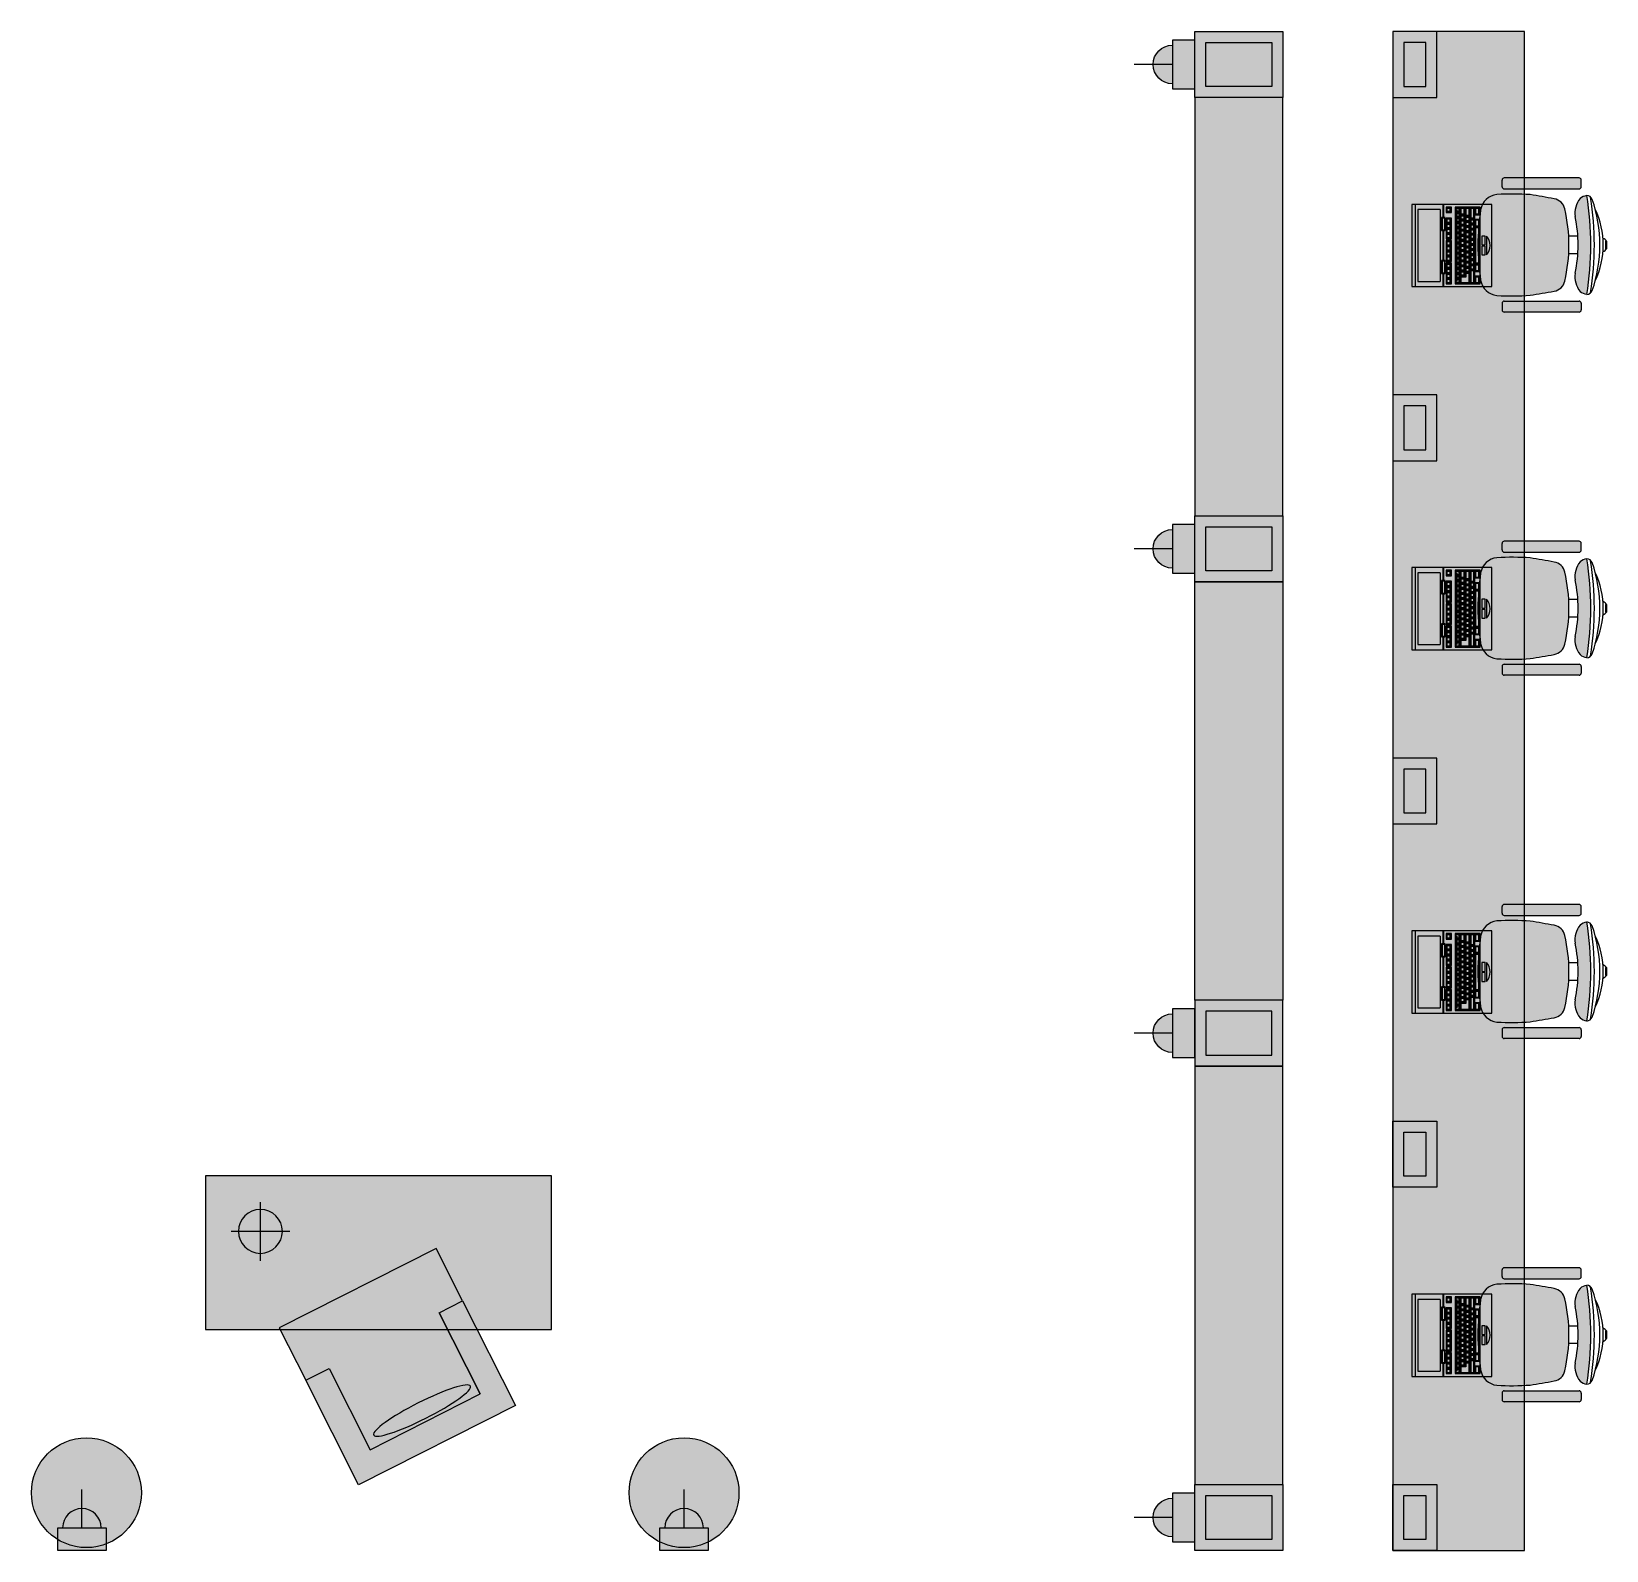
# Model space of a CAD drawing. Header units: inches. Extents: x -55 to 844, y -103 to 167.
# Drawn here: x 812.34 to 819.5, y 73.13 to 80.04 of the extents above; entities that cross this region are included whole.
import ezdxf

# ---------------------------------------------------------------- set-up
doc = ezdxf.new("R2010")
doc.units = ezdxf.units.IN
doc.header["$MEASUREMENT"] = 0
for name, color, linetype in [('AI-Hatch mob', 254, 'Continuous'), ('AI-Mob', 2, 'Continuous'), ('AI-Produção', 1, 'Continuous')]:
    doc.layers.add(name, color=color, linetype=linetype)

# ---------------------------------------------------------------- blocks, each defined once
blk = doc.blocks.new('CadeiraEscritório')
at = {"layer": 'AI-Hatch mob'}
h = blk.add_hatch(color=254, dxfattribs=at)
edge = h.paths.add_edge_path()
edge.add_ellipse((0.1512750606215221, -0.2484827508646674), major_axis=(-0.0424264068711939, 0.0424264068711939), ratio=0.9999999999999609, start_angle=235.20083084908708, end_angle=300.47067450320856, ccw=False)
edge.add_ellipse((-5.862228302919887, -1.330572810594341), major_axis=(4.362909111423623, 4.362909111423623), ratio=0.9999999999997928, start_angle=324.17320337181917, end_angle=325.2008308491256, ccw=False)
edge.add_ellipse((-1.006036912097442, -0.4314593704402832), major_axis=(0.8753083328227043, 0.8753083328227043), ratio=0.9999999999999956, start_angle=311.90077945358126, end_angle=318.9150388766947, ccw=False)
edge.add_ellipse((0.145128263998231, -0.4885830749835805), major_axis=(-0.06043022011798892, 0.06043022011798892), ratio=0.9999999999999959, start_angle=145.2619228810927, end_angle=218.4138306662885, ccw=False)
edge.add_ellipse((2.54978449448e-05, 0.4704780505890085), major_axis=(-0.7462834209272728, 0.7462834209272727), ratio=0.9999999999999969, start_angle=126.262309515905, end_angle=143.7376904842582, ccw=False)
edge.add_ellipse((-0.1450772683087962, -0.4885830749835805), major_axis=(0.0604302201178754, 0.0604302201178754), ratio=0.9999999999999841, start_angle=141.5861693369474, end_angle=214.7380771212221, ccw=False)
edge.add_ellipse((1.006087907787339, -0.4314593704402761), major_axis=(-0.8753083328226824, 0.8753083328226818), ratio=0.9999999999999974, start_angle=41.08496112330579, end_angle=48.09922054664048, ccw=False)
edge.add_ellipse((5.862279298609793, -1.330572810594349), major_axis=(4.362909111426111, 4.362909111426112), ratio=0.9999999999998326, start_angle=124.7991691508642, end_angle=125.82679662817051, ccw=False)
edge.add_ellipse((-0.1512240649316325, -0.2484827508646727), major_axis=(-0.0424264068711926, 0.0424264068711926), ratio=0.9999999999999744, start_angle=-30.470674503435077, end_angle=34.79916915090928, ccw=False)
edge.add_ellipse((2.54978449448e-05, -0.8858225648627922), major_axis=(0.5056019775800248, 0.5056019775800248), ratio=0.9999999999999984, start_angle=391.5509351026586, end_angle=418.44906489732296, ccw=False)
edge = h.paths.add_edge_path()
edge.add_ellipse((2.54978431258e-05, -0.7794867589195748), major_axis=(0.4597866415900706, 0.4597866415900705), ratio=0.9999999999999991, start_angle=33.57373743828637, end_angle=56.4262625631406)
edge.add_ellipse((-0.1455800105172784, -0.0400293473117017), major_axis=(0.0731709788406434, 0.0731709788406434), ratio=0.9999999999999921, start_angle=185.8366938807146, end_angle=234.3374090857341, ccw=False)
edge.add_ellipse((-0.1647525470480105, -0.0817655190876394), major_axis=(0.04251115147563971, 0.04251115147563971), ratio=0.9999999999999544, start_angle=142.6291189004126, end_angle=174.816355470359, ccw=False)
edge.add_ellipse((2.54978449483e-05, -1.437068395287951), major_axis=(-0.9658195530345632, 0.9658195530345628), ratio=0.9999999999999983, start_angle=305.54544996870277, end_angle=324.4545500312974, ccw=False)
edge.add_ellipse((0.1648035427379, -0.0817655190876394), major_axis=(0.0425111514756458, 0.0425111514756458), ratio=0.9999999999998676, start_angle=275.18364452964005, end_angle=307.3708810995844, ccw=False)
edge.add_ellipse((0.145631006207168, -0.0400293473117017), major_axis=(-0.073170978840644, 0.073170978840644), ratio=0.9999999999999928, start_angle=125.662590903319, end_angle=174.1633061192858, ccw=False)
at = {"layer": 'AI-Hatch mob', "true_color": 0xdbceac}
h = blk.add_hatch(color=9, dxfattribs=at)
edge = h.paths.add_edge_path()
edge.add_ellipse((0.295025497845014, -0.4649260846608687), major_axis=(0.007071067811702502, 0.007071067811702502), ratio=0.9999999999997881, start_angle=225.0000000000316, end_angle=314.9999999999634, ccw=False)
edge.add_line((0.2950254978450175, -0.4749260846606376), (0.2650254978448174, -0.4749260846606376))
edge.add_ellipse((0.2650254978448245, -0.4649260846608687), major_axis=(0.0070710678117023, 0.0070710678117023), ratio=0.9999999999998356, start_angle=135.0000000000259, end_angle=224.9999999999793, ccw=False)
edge.add_line((0.2550254978450539, -0.4649260846608741), (0.2550254978450539, -0.1249260846607285))
edge.add_ellipse((0.265025497844821, -0.1249260846607321), major_axis=(0.0070710678117012, 0.0070710678117012), ratio=0.9999999999999657, start_angle=45.000000000026375, end_angle=134.9999999999787, ccw=False)
edge.add_line((0.2650254978448174, -0.114926084660965), (0.2950254978450175, -0.114926084660965))
edge.add_ellipse((0.295025497845014, -0.1249260846607321), major_axis=(0.0070710678117014, 0.0070710678117014), ratio=0.9999999999999086, start_angle=315.00000000001774, end_angle=404.99999999997715, ccw=False)
edge.add_line((0.3050254978447811, -0.1249260846607285), (0.3050254978447811, -0.4649260846608741))
edge = h.paths.add_edge_path()
edge.add_ellipse((-0.2949745021551244, -0.1249260846607338), major_axis=(0.007071067811702502, 0.007071067811702502), ratio=0.9999999999997881, start_angle=45.00000000003149, end_angle=134.9999999999634, ccw=False)
edge.add_line((-0.294974502155128, -0.114926084660965), (-0.2649745021549279, -0.114926084660965))
edge.add_ellipse((-0.2649745021549315, -0.1249260846607338), major_axis=(0.0070710678117023, 0.0070710678117023), ratio=0.9999999999998356, start_angle=315.0000000000258, end_angle=404.99999999997925, ccw=False)
edge.add_line((-0.2549745021551644, -0.1249260846607285), (-0.2549745021551644, -0.4649260846608741))
edge.add_ellipse((-0.2649745021549315, -0.4649260846608705), major_axis=(0.0070710678117012, 0.0070710678117012), ratio=0.9999999999999657, start_angle=225.0000000000265, end_angle=314.9999999999786, ccw=False)
edge.add_line((-0.2649745021549279, -0.4749260846606376), (-0.294974502155128, -0.4749260846606376))
edge.add_ellipse((-0.2949745021551209, -0.4649260846608705), major_axis=(0.0070710678117014, 0.0070710678117014), ratio=0.9999999999999086, start_angle=135.0000000000178, end_angle=224.9999999999772, ccw=False)
edge.add_line((-0.3049745021548915, -0.4649260846608741), (-0.3049745021548915, -0.1249260846607285))
for p, q in [((-0.0176064022875835, 0), (0.0176064022875835, 0)), ((0.0300000000002001, -0.0148017587425784), (-0.0299999999997454, -0.0148017587425784)), ((-0.0176064022875835, -0.0042346481882305), (0.0176064022875835, -0.0042346481882305)), ((-0.3049745021548915, -0.1249260846607285), (-0.3049745021548915, -0.4649260846608741)), ((-0.2649745021549279, -0.114926084660965), (-0.294974502155128, -0.114926084660965)), ((-0.2549745021551644, -0.4649260846608741), (-0.2549745021551644, -0.1249260846607285)), ((-0.039589591211552, -0.1304581337508353), (-0.039589591211552, -0.1718916409035955)), ((0.0404104087883752, -0.1305055800416994), (0.0404104087883752, -0.1719347736561758)), ((0.2550254978450539, -0.4649260846608741), (0.2550254978450539, -0.1249260846607285)), ((0.2650254978448174, -0.114926084660965), (0.2950254978450175, -0.114926084660965)), ((0.3050254978447811, -0.1249260846607285), (0.3050254978447811, -0.4649260846608741)), ((-0.2649745021549279, -0.4749260846606376), (-0.294974502155128, -0.4749260846606376)), ((0.2650254978448174, -0.4749260846606376), (0.2950254978450175, -0.4749260846606376))]:
    blk.add_line(p, q)
for centre, radius, start, end in [((0.0095648721239741, -0.0353401589954956), 0.0445780774707827, 127.5548762865382, 152.5658599924633), ((-0.0095648721235193, -0.0353401589954956), 0.0445780774707827, 27.43414000753677, 52.44512371346196), ((-0.1953191004126893, -0.0920871726598307), 0.03, 114.1962401969504, 175.8134004140573), ((2.54978449448e-05, -1.437068395287951), 1.365875110706595, 80.50722477583348, 99.4927752241667), ((2.54978449448e-05, -1.363386574834748), 1.308281313233183, 80.48321362039583, 99.51678637960437), ((2.54978449448e-05, -0.6713116650835218), 0.6411432535984717, 71.10349242071534, 108.8965075793094), ((-0.0006201857931956, -0.3944140355965828), 0.3796128770563754, 64.56766025113066, 115.2397862571103), ((0.1953700961025788, -0.0920871726598307), 0.03, 4.18659958594277, 65.80375980304983), ((-0.294974502155128, -0.1249260846607285), 0.01, 90, 180.0000000000001), ((-0.2649745021549279, -0.1249260846607285), 0.01, 1.018e-13, 90), ((-0.1647525470480105, -0.0817655190876394), 0.0601198469689467, 187.6291189005418, 219.8163554694342), ((-0.2160436031863355, -0.0781052205506967), 0.005, 92.72404997784265, 145.9941128427255), ((-0.1455800105172784, -0.0400293473117017), 0.1034793906485532, 230.8366938801847, 279.3374090932601), ((2.54978431258e-05, -0.7794867589195748), 0.6502365043346451, 78.5737374377592, 101.426262562057), ((0.145631006207168, -0.0400293473117017), 0.1034793906485532, 260.6625909067401, 309.1633061198155), ((0.1648035427379, -0.0817655190876394), 0.0601198469689467, 320.1836445305659, 352.2741904761572), ((0.2160945988762251, -0.0781052205506967), 0.005, 34.00588715727457, 87.27595002215756), ((0.2650254978448174, -0.1249260846607285), 0.01, 90, 180.0000000000001), ((0.2950254978450175, -0.1249260846607285), 0.01, 1.018e-13, 90), ((-0.1512240649317391, -0.2484827508646958), 0.06, 102.1709179359882, 169.799169150869), ((2.54978449448e-05, -0.8858225648627922), 0.7150291738563345, 76.74882148222713, 103.2511785177731), ((0.1512750606216286, -0.2484827508646958), 0.06, 10.20083084913109, 77.82908206401171), ((5.862279298609793, -1.330572810594267), 6.170085236777768, 169.799169150869, 170.8267966281436), ((-5.862228302919902, -1.330572810594285), 6.170085236777768, 9.17320337185662, 10.20083084913109), ((1.006087907787332, -0.4314593704402779), 1.237872915536099, 176.0849611232443, 183.0992205465174), ((-1.006036912097442, -0.4314593704402814), 1.237872915536099, 356.9007794534826, 3.915038876755848), ((-0.294974502155128, -0.4649260846608741), 0.01, 180.0000000000001, 270), ((-0.2649745021549279, -0.4649260846608741), 0.01, 270, 1.018e-13), ((-0.1450772683087962, -0.4885830749835805), 0.0854612368678906, 186.5861693352818, 259.7380771246203), ((0.145128263998231, -0.4885830749835805), 0.0854612368680515, 280.2619228754826, 353.4138306648764), ((0.2650254978448174, -0.4649260846608741), 0.01, 180.0000000000001, 270), ((0.2950254978450175, -0.4649260846608741), 0.01, 270, 1.018e-13), ((2.54978449448e-05, 0.4704780505890085), 1.055404135249554, 261.2623095162073, 278.7376904838184)]:
    blk.add_arc(centre, radius, start, end)
blk = doc.blocks.new('POLT-80')
at = {"layer": 'AI-Hatch mob'}
for color, points in [(31, [(-0.2667100271006433, 0.3999999999992525), (-0.2667100271008438, 0.2807407407401037), (-0.6807407407408608, 0.2807407407399098), (-0.6807407407405979, -0.2807407407409492), (-0.2667100271004976, -0.2807407407414395), (-0.2667100271006433, -0.3999999999999997), (-0.7999999999999883, -0.3999999999994755), (-0.7999999999999954, 0.3999999999999915)]), (254, [(0, 0.399999999999995), (-0.2667100271006433, 0.3999999999992525), (-0.2667100271005874, 0.2807407407401037), (-0.6807407407408608, 0.2807407407399098), (-0.680740740741805, -0.2807407407407432), (-0.2667100271004976, -0.2807407407414395), (-0.2667100271004971, -0.3999999999999997), (0, -0.3999999999999986)])]:
    blk.add_hatch(color=color, dxfattribs=at).paths.add_polyline_path(points)
h = blk.add_hatch(color=31, dxfattribs=at)
edge = h.paths.add_edge_path()
edge.add_ellipse((-0.6284826764396031, -0.010053867646711), major_axis=(-1.0557e-12, 0.2463999999999942), ratio=0.1578947368421038, start_angle=1.1368683772161603e-13, end_angle=360, ccw=False)
blk.add_line((-0.2667100271004976, -0.2807407407414395), (-0.6807407407405979, -0.2807407407407432))
at = {"ltscale": 3}
for points in [[(-0.2667100271006433, 0.3999999999992525), (-0.2667100271008438, 0.2807407407401037), (-0.6807407407408608, 0.2807407407399098), (-0.6807407407405979, -0.2807407407409492), (-0.2667100271004976, -0.2807407407414395), (-0.2667100271006433, -0.3999999999999997), (-0.7999999999999883, -0.3999999999994755), (-0.7999999999999954, 0.3999999999999915)], [(0, 0.399999999999995), (-0.2667100271006433, 0.3999999999992525), (-0.2667100271005874, 0.2807407407401037), (-0.6807407407408608, 0.2807407407399098), (-0.680740740741805, -0.2807407407407432), (-0.2667100271004976, -0.2807407407414395), (-0.2667100271004971, -0.3999999999999997), (0, -0.3999999999999986)]]:
    blk.add_lwpolyline(points, close=True, dxfattribs=at)
at = {"extrusion": (0, 0, -1)}
blk.add_ellipse((-0.6284826764396031, -0.010053867646711), major_axis=(-1.0557e-12, 0.2463999999999942), ratio=0.1578947368421038, start_param=4.712388980384689, end_param=10.99557428756427, dxfattribs=at)
blk = doc.blocks.new('arand')
at = {"layer": 'AI-Hatch mob'}
h = blk.add_hatch(color=255, dxfattribs=at)
h.paths.add_polyline_path([(0, 0.110339757427738), (-0.1029975562757954, 0.110339757427738), (-0.1029975562757954, -0.110339757427738), (0, -0.110339757427738)])
h.paths.add_polyline_path([(-0.1029975562757954, 0.0877503413133809, 0.4142135623730951), (-0.1907478975891763, 0), (-0.1029975562757954, 0)])
h.paths.add_polyline_path([(-0.1029975562757954, -0.0877503413133809), (-0.1029975562757954, 0), (-0.1907478975891763, 0, 0.4142135623730951)])
at = {"color": 1}
blk.add_line((-0.1029975562757954, 0), (-0.2771467664101692, 0), dxfattribs=at)
blk.add_lwpolyline([(-0.1029975562757954, 0.110339757427738), (0, 0.110339757427738), (0, -0.110339757427738), (-0.1029975562757954, -0.110339757427738)], close=True, dxfattribs=at)
blk.add_arc((-0.1029975562757954, 0), 0.0877503413133809, 90, 270, dxfattribs=at)
blk = doc.blocks.new('LUSTR')
at = {"layer": 'AI-Mob', "ltscale": 0.5}
for p, q in [((0, -0.1333333333333329), (0, 0.1333333333333329)), ((-0.1333333333333329, 0), (0.1333333333333329, 0))]:
    blk.add_line(p, q, dxfattribs=at)
blk.add_circle((0, 0), 0.1, dxfattribs=at)
blk = doc.blocks.new('LAPTOP1')
at = {"layer": 'AI-Hatch mob'}
blk.add_hatch(color=255, dxfattribs=at).paths.add_polyline_path([(-0.187031250000004, 0.3637073275049114), (-0.187031250000004, 0), (0.187031250000004, 0), (0.1870312499999969, 0.3637073275049096)])
for p, q in [((-0.0427464109735567, 0.3394334824316507), (0.0427464109735354, 0.3394334824316507)), ((-0.1870312500000111, 0.1439207883102975), (-0.1276562500000082, 0.1439207883102975)), ((0.1632812500000043, 0.2062390690282725), (-0.1632812500000043, 0.2062390690282725)), ((-0.1632812500000043, 0.2023825496520444), (0.1632812500000043, 0.2023825496520444)), ((-0.0682812500000054, 0.1439207883102975), (0.0682812499999912, 0.1439207883102975)), ((0.127656249999994, 0.1439207883102975), (0.1870312499999969, 0.1439207883102975)), ((-0.1870312500000111, 0.1409520383102967), (-0.1276562500000082, 0.1409520383102984)), ((-0.1632812500000043, 0.1291506082228864), (-0.1632812500000043, 0.0273010775049159)), ((-0.1632812500000043, 0.1291506082228864), (0.1632812500000043, 0.1291506082228864)), ((-0.0682812500000054, 0.1409520383102984), (0.0682812499999912, 0.1409520383103002)), ((0.127656249999994, 0.1409520383102967), (0.1870312499999969, 0.1409520383102984)), ((0.1632812500000043, 0.0273010775049141), (0.1632812500000043, 0.1291506082228864)), ((-0.187031250000004, 0.015426077504916), (0.1870312499999969, 0.015426077504916)), ((-0.1632812500000043, 0.0273010775049159), (0.1632812500000043, 0.0273010775049141))]:
    blk.add_line(p, q)
for points in [[(-0.187031250000004, 0.3637073275049114), (-0.187031250000004, 0), (0.187031250000004, 0), (0.1870312499999969, 0.3637073275049096)], [(-0.1746790816036494, 0.3115686223059422), (-0.1746790816036494, 0.1974627340763773), (0.1746790816036352, 0.197462734076411), (0.1746790816036352, 0.3115686223059759)], [(-0.1724620968846509, 0.3090974487177389), (-0.1724620968846509, 0.288631912600457), (-0.140102721884638, 0.2886319126004908), (-0.140102721884638, 0.3090974487177727)], [(-0.1724620968846509, 0.2867495214674145), (-0.1724620968846509, 0.2662839853501326), (-0.1216849257600856, 0.2662839853501326), (-0.1216849257600856, 0.2867495214674145)], [(-0.1687511593845912, 0.3053122247940214), (-0.1687511593845912, 0.2906939847102583), (-0.1438136593846409, 0.290693984710292), (-0.1438136593846409, 0.3053122247940552)], [(-0.1193099257600423, 0.2867495214674465), (-0.1193099257600423, 0.2662839853501646), (-0.0985286757600577, 0.2662839853501646), (-0.0985286757600577, 0.2867495214674127)], [(-0.1180575298584969, 0.3090974487177389), (-0.1180575298584969, 0.288631912600457), (-0.0856981548584841, 0.2886319126004908), (-0.0856981548584841, 0.3090974487177727)], [(-0.1143465923584515, 0.3053122247940214), (-0.1143465923584515, 0.2906939847102583), (-0.0894090923585012, 0.290693984710292), (-0.0894090923585012, 0.3053122247940552)], [(-0.0961536757599859, 0.2867495214674127), (-0.0961536757599859, 0.2662839853501309), (-0.0753724257600013, 0.2662839853501309), (-0.0753724257600013, 0.286749521467379)], [(-0.0833231548584408, 0.3090974487176714), (-0.0833231548584408, 0.2886319126003895), (0.0832093640357314, 0.2886319126004908), (0.0832093640357314, 0.3090974487177727)], [(-0.0796122173583953, 0.3053122247939539), (-0.0796122173583953, 0.2906939847101908), (0.0794984265357144, 0.290693984710292), (0.0794984265357144, 0.3053122247940552)], [(-0.072997425760029, 0.2867495214674127), (-0.072997425760029, 0.2662839853501309), (-0.0522161757600515, 0.2662839853501309), (-0.0522161757600515, 0.286749521467379)], [(-0.0498411757600081, 0.286749521467379), (-0.0498411757600081, 0.2662839853500971), (-0.0290599257600306, 0.2662839853500971), (-0.0290599257600306, 0.2867495214673452)], [(-0.0427464109735567, 0.3334959824316508), (-0.0427464109735567, 0.3188777423478539), (-0.002968750000008, 0.3188777423478628), (-0.002968750000008, 0.3334959824316597)], [(-0.0266849257600441, 0.2867495214674127), (-0.0266849257600441, 0.2662839853501309), (-0.0059036757600666, 0.2662839853501309), (-0.0059036757600666, 0.286749521467379)], [(-0.0035286757600161, 0.2867495214674127), (-0.0035286757600161, 0.2662839853501309), (0.0172525742399614, 0.2662839853501309), (0.0172525742399614, 0.286749521467379)], [(0.0029687499999937, 0.3334959824316597), (0.0029687499999937, 0.3188777423478628), (0.0427464109735354, 0.3188777423478539), (0.0427464109735425, 0.3334959824316508)], [(0.0196275742399763, 0.2867495214674465), (0.0196275742399763, 0.2662839853501646), (0.0404088242399539, 0.2662839853501646), (0.0404088242399539, 0.2867495214674127)], [(0.0427838242399687, 0.2867495214674127), (0.0427838242399687, 0.2662839853501309), (0.0635650742399534, 0.2662839853501309), (0.0635650742399534, 0.286749521467379)], [(0.0659400742399967, 0.2867495214674127), (0.0659400742399967, 0.2662839853501309), (0.0867213242399814, 0.2662839853501309), (0.0867213242399814, 0.286749521467379)], [(0.0855843640356753, 0.3090974487177389), (0.0855843640356753, 0.288631912600457), (0.1179437390356881, 0.2886319126004908), (0.1179437390356881, 0.3090974487177727)], [(0.0890963242400105, 0.286749521467379), (0.0890963242400105, 0.2662839853500971), (0.1098775742399951, 0.2662839853500971), (0.1098775742399951, 0.2867495214673452)], [(0.0892953015357208, 0.3053122247940214), (0.0892953015357208, 0.2906939847102583), (0.1142328015356711, 0.290693984710292), (0.1142328015356711, 0.3053122247940552)], [(0.1122525742399532, 0.2867495214673807), (0.1122525742399532, 0.2662839853500989), (0.1725066531153985, 0.2662839853500989), (0.1725066531153985, 0.2867495214673807)], [(0.1401472781154283, 0.3090974487177727), (0.1401472781154283, 0.2886319126004908), (0.1725066531154269, 0.2886319126005246), (0.1725066531154269, 0.3090974487178064)], [(0.1438582156154737, 0.3053122247940552), (0.1438582156154737, 0.290693984710292), (0.1687957156154241, 0.2906939847103258), (0.1687957156154241, 0.3053122247940889)], [(-0.1724620968846509, 0.2644015942171238), (-0.1724620968846509, 0.243936058099842), (-0.1334029792570206, 0.243936058099842), (-0.1334029792570206, 0.2644015942171238)], [(-0.1724620968846509, 0.2420536669667994), (-0.1724620968846509, 0.2215881308495176), (-0.140102721884638, 0.2215881308495176), (-0.140102721884638, 0.2420536669667994)], [(-0.1724620968845798, 0.2197057397164412), (-0.1724620968845798, 0.1992402035991594), (-0.1516808468845951, 0.1992402035991594), (-0.1516808468845951, 0.2197057397164075)], [(-0.1687511593845912, 0.282964297543697), (-0.1687511593845912, 0.2683460574599339), (-0.1253958632601027, 0.2683460574599339), (-0.1253958632601027, 0.282964297543697)], [(-0.1687511593845912, 0.2606163702934063), (-0.1687511593845912, 0.2459981302096432), (-0.1371139167570377, 0.2459981302096432), (-0.1371139167570377, 0.2606163702934063)], [(-0.1687511593845912, 0.2382684430430819), (-0.1687511593845912, 0.2236502029593188), (-0.1438136593846409, 0.2236502029593188), (-0.1438136593846409, 0.2382684430430819)], [(-0.1687511593846054, 0.2159205157927237), (-0.1687511593846054, 0.2013022757089606), (-0.1553917843846122, 0.2013022757089606), (-0.1553917843846122, 0.21592051579269)], [(-0.1493058468845803, 0.219705739716475), (-0.1493058468845803, 0.1992402035991931), (-0.1285245968846098, 0.1992402035991931), (-0.1285245968846098, 0.2197057397164412)], [(-0.1455949093846058, 0.2159205157927575), (-0.1455949093846058, 0.2013022757089944), (-0.1322355343846127, 0.2013022757089944), (-0.1322355343846127, 0.2159205157927237)], [(-0.1377277218846515, 0.2420536669667657), (-0.1377277218846515, 0.2215881308494838), (-0.1169464718846811, 0.2215881308494838), (-0.1169464718846811, 0.2420536669667319)], [(-0.1340167843846771, 0.2382684430430482), (-0.1340167843846771, 0.2236502029592851), (-0.1206574093846839, 0.2236502029592851), (-0.1206574093846839, 0.2382684430430144)], [(-0.1310279792569489, 0.2644015942170883), (-0.1310279792569489, 0.2439360580998064), (-0.1102467292569642, 0.2439360580998064), (-0.1102467292569642, 0.2644015942170546)], [(-0.1273170417569602, 0.2606163702933708), (-0.1273170417569602, 0.2459981302096077), (-0.1139576667569813, 0.2459981302096077), (-0.1139576667569813, 0.2606163702933371)], [(-0.1261495968845949, 0.219705739716475), (-0.1261495968845949, 0.1992402035991931), (-0.1053683468846103, 0.1992402035991931), (-0.1053683468846103, 0.2197057397164412)], [(-0.1224386593846063, 0.2159205157927575), (-0.1224386593846063, 0.2013022757089944), (-0.1090792843846273, 0.2013022757089944), (-0.1090792843846273, 0.2159205157927237)], [(-0.1155989882600679, 0.282964297543729), (-0.1155989882600679, 0.2683460574599659), (-0.1022396132600747, 0.2683460574599659), (-0.1022396132600747, 0.2829642975436952)], [(-0.1145714718846662, 0.2420536669667657), (-0.1145714718846662, 0.2215881308494838), (-0.0937902218846816, 0.2215881308494838), (-0.0937902218846816, 0.2420536669667319)], [(-0.1108605343846776, 0.2382684430430482), (-0.1108605343846776, 0.2236502029592851), (-0.0975011593846986, 0.2236502029592851), (-0.0975011593846986, 0.2382684430430144)], [(-0.1078717292569493, 0.2644015942171221), (-0.1078717292569493, 0.2439360580998402), (-0.0870904792569647, 0.2439360580998402), (-0.0870904792569647, 0.2644015942170883)], [(-0.1041607917569749, 0.2606163702934046), (-0.1041607917569749, 0.2459981302096414), (-0.0908014167569817, 0.2459981302096414), (-0.0908014167569817, 0.2606163702933708)], [(-0.1029933468845954, 0.2197057397165087), (-0.1029933468845954, 0.1992402035992269), (-0.08221209688462501, 0.1992402035992269), (-0.08221209688462501, 0.219705739716475)], [(-0.099282409384621, 0.2159205157927913), (-0.099282409384621, 0.2013022757090281), (-0.0859230343846278, 0.2013022757090281), (-0.0859230343846278, 0.2159205157927575)], [(-0.0924427382600115, 0.2829642975436952), (-0.0924427382600115, 0.2683460574599321), (-0.0790833632600183, 0.2683460574599321), (-0.0790833632600183, 0.2829642975436615)], [(-0.0914152218846383, 0.2420536669667657), (-0.0914152218846383, 0.2215881308494838), (-0.0706339718846536, 0.2215881308494838), (-0.0706339718846536, 0.2420536669667319)], [(-0.0877042843846638, 0.2382684430430482), (-0.0877042843846638, 0.2236502029592851), (-0.0743449093846707, 0.2236502029592851), (-0.0743449093846707, 0.2382684430430144)], [(-0.084715479256893, 0.2644015942170883), (-0.084715479256893, 0.2439360580998064), (-0.0639342292569083, 0.2439360580998064), (-0.0639342292569083, 0.2644015942170546)], [(-0.0810045417569043, 0.2606163702933708), (-0.0810045417569043, 0.2459981302096077), (-0.0676451667569253, 0.2459981302096077), (-0.0676451667569253, 0.2606163702933371)], [(-0.079837096884539, 0.219705739716475), (-0.079837096884539, 0.1992402035991931), (-0.0590558468845615, 0.1992402035991931), (-0.0590558468845615, 0.2197057397164412)], [(-0.0761261593845646, 0.2159205157927575), (-0.0761261593845646, 0.2013022757089944), (-0.0627667843845714, 0.2013022757089944), (-0.0627667843845714, 0.2159205157927237)], [(-0.0692864882600404, 0.2829642975436952), (-0.0692864882600404, 0.2683460574599321), (-0.0559271132600614, 0.2683460574599321), (-0.0559271132600614, 0.2829642975436615)], [(-0.0682589718846387, 0.2420536669667994), (-0.0682589718846387, 0.2215881308495176), (-0.0474777218846683, 0.2215881308495176), (-0.0474777218846683, 0.2420536669667657)], [(-0.0645480343846643, 0.2382684430430819), (-0.0645480343846643, 0.2236502029593188), (-0.0511886593846782, 0.2236502029593188), (-0.0511886593846782, 0.2382684430430482)], [(-0.06155922925693599, 0.2644015942170883), (-0.06155922925693599, 0.2439360580998064), (-0.0407779792569514, 0.2439360580998064), (-0.0407779792569514, 0.2644015942170546)], [(-0.0578482917569545, 0.2606163702933708), (-0.0578482917569545, 0.2459981302096077), (-0.0444889167569684, 0.2459981302096077), (-0.0444889167569684, 0.2606163702933371)], [(-0.0566808468845821, 0.219705739716475), (-0.0566808468845821, 0.1992402035991931), (-0.0358995968846045, 0.1992402035991931), (-0.0358995968846045, 0.2197057397164412)], [(-0.0529699093846077, 0.2159205157927575), (-0.0529699093846077, 0.2013022757089944), (-0.0396105343846145, 0.2013022757089944), (-0.0396105343846145, 0.2159205157927237)], [(-0.0461302382600266, 0.2829642975436615), (-0.0461302382600266, 0.2683460574598984), (-0.0327708632600405, 0.2683460574598984), (-0.0327708632600405, 0.2829642975436277)], [(-0.0451027218846534, 0.2420536669667657), (-0.0451027218846534, 0.2215881308494838), (-0.0243214718846758, 0.2215881308494838), (-0.0243214718846758, 0.2420536669667319)], [(-0.041391784384679, 0.2382684430430482), (-0.041391784384679, 0.2236502029592851), (-0.0280324093846858, 0.2236502029592851), (-0.0280324093846858, 0.2382684430430144)], [(-0.0384029792569152, 0.2644015942170546), (-0.0384029792569152, 0.2439360580997727), (-0.0176217292569305, 0.2439360580997727), (-0.0176217292569305, 0.2644015942170208)], [(-0.0346920417569336, 0.2606163702933371), (-0.0346920417569336, 0.2459981302095739), (-0.0213326667569476, 0.2459981302095739), (-0.0213326667569476, 0.2606163702933033)], [(-0.0335245968845612, 0.2197057397164412), (-0.0335245968845612, 0.1992402035991594), (-0.0127433468845837, 0.1992402035991594), (-0.0127433468845837, 0.2197057397164075)], [(-0.0298136593845868, 0.2159205157927237), (-0.0298136593845868, 0.2013022757089606), (-0.0164542843845936, 0.2013022757089606), (-0.0164542843845936, 0.21592051579269)], [(-0.0229739882600626, 0.2829642975436952), (-0.0229739882600626, 0.2683460574599321), (-0.0096146132600765, 0.2683460574599321), (-0.0096146132600765, 0.2829642975436615)], [(-0.0219464718846325, 0.2420536669667657), (-0.0219464718846325, 0.2215881308494838), (-0.0011652218846479, 0.2215881308494838), (-0.0011652218846479, 0.2420536669667319)], [(-0.018235534384651, 0.2382684430430482), (-0.018235534384651, 0.2236502029592851), (-0.0048761593846649, 0.2236502029592851), (-0.0048761593846649, 0.2382684430430144)], [(-0.0152467292569512, 0.2644015942170883), (-0.0152467292569512, 0.2439360580998064), (0.0055345207430335, 0.2439360580998064), (0.0055345207430335, 0.2644015942170546)], [(-0.0115357917569696, 0.2606163702933708), (-0.0115357917569696, 0.2459981302096077), (0.0018235832430165, 0.2459981302096077), (0.0018235832430165, 0.2606163702933371)], [(-0.0103683468845972, 0.219705739716475), (-0.0103683468845972, 0.1992402035991931), (0.0104129031153804, 0.1992402035991931), (0.0104129031153804, 0.2197057397164412)], [(-0.0066574093846228, 0.2159205157927575), (-0.0066574093846228, 0.2013022757089944), (0.0067019656153704, 0.2013022757089944), (0.0067019656153704, 0.2159205157927237)], [(0.0001822617399583, 0.2829642975436952), (0.0001822617399583, 0.2683460574599321), (0.0135416367399515, 0.2683460574599321), (0.0135416367399515, 0.2829642975436615)], [(0.0012097781153315, 0.2420536669667319), (0.0012097781153315, 0.2215881308494501), (0.0219910281153091, 0.2215881308494501), (0.0219910281153091, 0.2420536669666982)], [(0.0049207156153059, 0.2382684430430144), (0.0049207156153059, 0.2236502029592513), (0.0182800906152991, 0.2236502029592513), (0.0182800906152991, 0.2382684430429807)], [(0.0079095207430768, 0.2644015942170883), (0.0079095207430768, 0.2439360580998064), (0.0286907707430544, 0.2439360580998064), (0.0286907707430544, 0.2644015942170546)], [(0.0116204582430584, 0.2606163702933708), (0.0116204582430584, 0.2459981302096077), (0.0249798332430444, 0.2459981302096077), (0.0249798332430444, 0.2606163702933371)], [(0.0127879031154237, 0.219705739716475), (0.0127879031154237, 0.1992402035991931), (0.0335691531154083, 0.1992402035991931), (0.0335691531154083, 0.2197057397164412)], [(0.0164988406154052, 0.2159205157927575), (0.0164988406154052, 0.2013022757089944), (0.0298582156153913, 0.2013022757089944), (0.0298582156153913, 0.2159205157927237)], [(0.0233385117399507, 0.282964297543729), (0.0233385117399507, 0.2683460574599659), (0.0366978867399439, 0.2683460574599659), (0.0366978867399439, 0.2829642975436952)], [(0.0243660281153524, 0.2420536669667319), (0.0243660281153524, 0.2215881308494501), (0.04514727811533701, 0.2215881308494501), (0.04514727811533701, 0.2420536669666982)], [(0.0280769656153339, 0.2382684430430144), (0.0280769656153339, 0.2236502029592513), (0.04143634061532, 0.2236502029592513), (0.04143634061532, 0.2382684430429807)], [(0.0310657707430693, 0.2644015942171221), (0.0310657707430693, 0.2439360580998402), (0.0518470207430468, 0.2439360580998402), (0.0518470207430468, 0.2644015942170883)], [(0.0347767082430508, 0.2606163702934046), (0.0347767082430508, 0.2459981302096414), (0.0481360832430369, 0.2459981302096414), (0.0481360832430369, 0.2606163702933708)], [(0.0359441531154161, 0.2197057397165087), (0.0359441531154161, 0.1992402035992269), (0.0567254031154008, 0.1992402035992269), (0.0567254031154008, 0.219705739716475)], [(0.0396550906153976, 0.2159205157927913), (0.0396550906153976, 0.2013022757090281), (0.0530144656153837, 0.2013022757090281), (0.0530144656153837, 0.2159205157927575)], [(0.0464947617399432, 0.2829642975436952), (0.0464947617399432, 0.2683460574599321), (0.0598541367399363, 0.2683460574599321), (0.0598541367399363, 0.2829642975436615)], [(0.0475222781153448, 0.2420536669667657), (0.0475222781153448, 0.2215881308494838), (0.0683035281153295, 0.2215881308494838), (0.0683035281153295, 0.2420536669667319)], [(0.0512332156153264, 0.2382684430430482), (0.0512332156153264, 0.2236502029592851), (0.0645925906153124, 0.2236502029592851), (0.0645925906153124, 0.2382684430430144)], [(0.0542220207430617, 0.2644015942170883), (0.0542220207430617, 0.2439360580998064), (0.0750032707430464, 0.2439360580998064), (0.0750032707430464, 0.2644015942170546)], [(0.0579329582430432, 0.2606163702933708), (0.0579329582430432, 0.2459981302096077), (0.0712923332430293, 0.2459981302096077), (0.0712923332430293, 0.2606163702933371)], [(0.0591004031154086, 0.219705739716475), (0.0591004031154086, 0.1992402035991931), (0.0798816531154003, 0.1992402035991931), (0.0798816531154003, 0.2197057397164412)], [(0.0628113406153901, 0.2159205157927575), (0.0628113406153901, 0.2013022757089944), (0.0761707156153833, 0.2013022757089944), (0.0761707156153833, 0.2159205157927237)], [(0.0696510117399711, 0.2829642975436952), (0.0696510117399711, 0.2683460574599321), (0.0830103867399643, 0.2683460574599321), (0.0830103867399643, 0.2829642975436615)], [(0.0706785281153444, 0.2420536669667319), (0.0706785281153444, 0.2215881308494501), (0.09145977811532902, 0.2215881308494501), (0.09145977811532902, 0.2420536669666982)], [(0.0743894656153188, 0.2382684430430144), (0.0743894656153188, 0.2236502029592513), (0.08774884061531199, 0.2236502029592513), (0.08774884061531199, 0.2382684430429807)], [(0.0773782707430897, 0.2644015942170883), (0.0773782707430897, 0.2439360580998064), (0.0981595207430743, 0.2439360580998064), (0.0981595207430743, 0.2644015942170546)], [(0.0810892082430641, 0.2606163702933708), (0.0810892082430641, 0.2459981302096077), (0.0944485832430573, 0.2459981302096077), (0.0944485832430573, 0.2606163702933371)], [(0.0822566531154436, 0.219705739716475), (0.0822566531154436, 0.1992402035991931), (0.1030379031154283, 0.1992402035991931), (0.1030379031154283, 0.2197057397164412)], [(0.0859675906154181, 0.2159205157927575), (0.0859675906154181, 0.2013022757089944), (0.0993269656154112, 0.2013022757089944), (0.0993269656154112, 0.2159205157927237)], [(0.0928072617399991, 0.2829642975436615), (0.0928072617399991, 0.2683460574598984), (0.1061666367399781, 0.2683460574598984), (0.1061666367399781, 0.2829642975436277)], [(0.0938347781153724, 0.2420536669667319), (0.0938347781153724, 0.2215881308494501), (0.114616028115357, 0.2215881308494501), (0.114616028115357, 0.2420536669666982)], [(0.0975457156153468, 0.2382684430430144), (0.0975457156153468, 0.2236502029592513), (0.1109050906153399, 0.2236502029592513), (0.1109050906153399, 0.2382684430429807)], [(0.1005345207431176, 0.2644015942170546), (0.1005345207431176, 0.2439360580997727), (0.1213157707430881, 0.2439360580997727), (0.1213157707430881, 0.2644015942170208)], [(0.1042454582430921, 0.2606163702933371), (0.1042454582430921, 0.2459981302095739), (0.1176048332430852, 0.2459981302095739), (0.1176048332430852, 0.2606163702933033)], [(0.1054129031154574, 0.2197057397164412), (0.1054129031154574, 0.1992402035991594), (0.126194153115442, 0.1992402035991594), (0.126194153115442, 0.2197057397164075)], [(0.109123840615446, 0.2159205157927237), (0.109123840615446, 0.2013022757089606), (0.122483215615425, 0.2013022757089606), (0.122483215615425, 0.21592051579269)], [(0.1159635117399986, 0.2829642975436632), (0.1159635117399986, 0.2683460574599001), (0.1687957156153814, 0.2683460574599001), (0.1687957156153814, 0.2829642975436632)], [(0.1169910281154003, 0.2420536669666982), (0.1169910281154003, 0.2215881308494163), (0.1377722781153707, 0.2215881308494163), (0.1377722781153707, 0.2420536669666644)], [(0.1207019656153747, 0.2382684430429807), (0.1207019656153747, 0.2236502029592176), (0.1340613406153679, 0.2236502029592176), (0.1340613406153679, 0.2382684430429469)], [(0.1236907707430461, 0.2644015942170901), (0.1236907707430461, 0.2439360580998082), (0.1401472781153856, 0.2439360580998082), (0.1401472781153856, 0.2215881308495176), (0.1725066531153985, 0.2215881308495176), (0.1725066531153985, 0.2644015942171238)], [(0.1274017082430205, 0.2606163702933726), (0.1274017082430205, 0.2459981302096095), (0.1438582156154027, 0.2459981302096095), (0.1438582156154027, 0.2236502029593188), (0.1687957156153814, 0.2236502029593188), (0.1687957156153814, 0.2606163702934063)], [(0.1285691531154285, 0.219705739716475), (0.1285691531154285, 0.1992402035991931), (0.1493504031154131, 0.1992402035991931), (0.1493504031154131, 0.2197057397164412)], [(0.1322800906154029, 0.2159205157927575), (0.1322800906154029, 0.2013022757089944), (0.1456394656153961, 0.2013022757089944), (0.1456394656153961, 0.2159205157927237)], [(0.1517254031154565, 0.219705739716475), (0.1517254031154565, 0.1992402035991931), (0.1725066531154269, 0.1992402035991931), (0.1725066531154269, 0.2197057397164412)], [(0.1554363406154309, 0.2159205157927575), (0.1554363406154309, 0.2013022757089944), (0.1687957156154241, 0.2013022757089944), (0.1687957156154241, 0.2159205157927237)], [(-0.1746790816036494, 0.1809920571528307), (-0.1746790816036494, 0.1562778779244622), (-0.1494638621655966, 0.1562778779244622), (-0.1494638621655966, 0.1809920571528307)], [(-0.1724620968846509, 0.1785208835645262), (-0.1724620968846509, 0.1580553474472444), (-0.1516808468846662, 0.1580553474472444), (-0.1516808468846662, 0.1785208835644925)], [(-0.1687511593846622, 0.1747356596408087), (-0.1687511593846622, 0.1601174195570456), (-0.1553917843846833, 0.1601174195570456), (-0.1553917843846833, 0.174735659640775)], [(-0.1276562500000082, 0.1528270383102983), (-0.1276562500000082, 0.1350145383102967), (-0.0682812500000054, 0.1350145383102967), (-0.0682812500000054, 0.1528270383103001)], [(-0.1248426715306365, 0.1809920571528307), (-0.1248426715306365, 0.1562778779244622), (-0.030247814554194, 0.1562778779244622), (-0.030247814554194, 0.1809920571528307)], [(-0.1246875000000003, 0.1498582883103028), (-0.1246875000000003, 0.1379832883102958), (-0.0712500000000134, 0.1379832883102958), (-0.0712500000000134, 0.1498582883103028)], [(-0.1226702430423856, 0.17852088356456), (-0.1226702430423856, 0.1580553474472781), (-0.1018889930424152, 0.1580553474472781), (-0.1018889930424152, 0.1785208835645262)], [(-0.1189593055424112, 0.1747356596408425), (-0.1189593055424112, 0.1601174195570794), (-0.105599930542418, 0.1601174195570794), (-0.105599930542418, 0.1747356596408087)], [(-0.0995139930424003, 0.17852088356456), (-0.0995139930424003, 0.1580553474472781), (-0.0787327430424156, 0.1580553474472781), (-0.0787327430424156, 0.1785208835645262)], [(-0.0958030555424259, 0.1747356596408425), (-0.0958030555424259, 0.1601174195570794), (-0.0824436805424327, 0.1601174195570794), (-0.0824436805424327, 0.1747356596408087)], [(-0.0763577430424007, 0.1785208835645937), (-0.0763577430424007, 0.1580553474473119), (-0.0555764930424303, 0.1580553474473119), (-0.0555764930424303, 0.17852088356456)], [(-0.0726468055424263, 0.1747356596408762), (-0.0726468055424263, 0.1601174195571131), (-0.0592874305424402, 0.1601174195571131), (-0.0592874305424402, 0.1747356596408425)], [(-0.05320149304238701, 0.1785208835646275), (-0.05320149304238701, 0.1580553474473456), (-0.0324202430424023, 0.1580553474473456), (-0.0324202430424023, 0.1785208835645937)], [(-0.0494905555424055, 0.17473565964091), (-0.0494905555424055, 0.1601174195571469), (-0.0361311805424194, 0.1601174195571469), (-0.0361311805424194, 0.1747356596408762)], [(-0.022379223451722, 0.1809920571528307), (-0.022379223451722, 0.1562778779244622), (0.0722156335247277, 0.1562778779244622), (0.0722156335247277, 0.1809920571528307)], [(-0.0202067949634781, 0.17852088356456), (-0.0202067949634781, 0.1580553474472781), (0.0005744550364994, 0.1580553474472781), (0.0005744550364994, 0.1785208835645262)], [(-0.0164958574634966, 0.1747356596408425), (-0.0164958574634966, 0.1601174195570794), (-0.0031364824635105, 0.1601174195570794), (-0.0031364824635105, 0.1747356596408087)], [(0.0029494550365143, 0.17852088356456), (0.0029494550365143, 0.1580553474472781), (0.0237307050364919, 0.1580553474472781), (0.0237307050364919, 0.1785208835645262)], [(0.0066603925364959, 0.1747356596408425), (0.0066603925364959, 0.1601174195570794), (0.0200197675364819, 0.1601174195570794), (0.0200197675364819, 0.1747356596408087)], [(0.0261057050365068, 0.1785208835645937), (0.0261057050365068, 0.1580553474473119), (0.0468869550364843, 0.1580553474473119), (0.0468869550364843, 0.17852088356456)], [(0.0298166425364883, 0.1747356596408762), (0.0298166425364883, 0.1601174195571131), (0.0431760175364744, 0.1601174195571131), (0.0431760175364744, 0.1747356596408425)], [(0.0492619550365348, 0.1785208835646275), (0.0492619550365348, 0.1580553474473456), (0.0700432050365194, 0.1580553474473456), (0.0700432050365194, 0.1785208835645937)], [(0.0529728925365092, 0.17473565964091), (0.0529728925365092, 0.1601174195571469), (0.0663322675365024, 0.1601174195571469), (0.0663322675365024, 0.1747356596408762)], [(0.0682812499999912, 0.1528270383103001), (0.0682812499999912, 0.1350145383102967), (0.127656249999994, 0.1350145383102967), (0.127656249999994, 0.1528270383102983)], [(0.0800842246272069, 0.1809920571528645), (0.0800842246272069, 0.156277877924496), (0.1746790816036352, 0.156277877924496), (0.1746790816036352, 0.1809920571528645)], [(0.082256653115401, 0.17852088356456), (0.082256653115401, 0.1580553474472781), (0.1030379031153856, 0.1580553474472781), (0.1030379031153856, 0.1785208835645262)], [(0.0859675906153896, 0.1747356596408425), (0.0859675906153896, 0.1601174195570794), (0.0993269656153686, 0.1601174195570794), (0.0993269656153686, 0.1747356596408087)], [(0.1054129031154005, 0.1785208835645937), (0.1054129031154005, 0.1580553474473119), (0.1261941531153852, 0.1580553474473119), (0.1261941531153852, 0.17852088356456)], [(0.1091238406153749, 0.1747356596408762), (0.1091238406153749, 0.1601174195571131), (0.1224832156153681, 0.1601174195571131), (0.1224832156153681, 0.1747356596408425)], [(0.1285691531153859, 0.1785208835646275), (0.1285691531153859, 0.1580553474473456), (0.1493504031153705, 0.1580553474473456), (0.1493504031153705, 0.1785208835645937)], [(0.1322800906153745, 0.17473565964091), (0.1322800906153745, 0.1601174195571469), (0.1456394656153535, 0.1601174195571469), (0.1456394656153535, 0.1747356596408762)], [(0.1517254031154138, 0.1785208835646275), (0.1517254031154138, 0.1580553474473456), (0.1725066531153985, 0.1580553474473456), (0.1725066531153985, 0.1785208835645937)], [(0.1554363406154025, 0.17473565964091), (0.1554363406154025, 0.1601174195571469), (0.1687957156153814, 0.1601174195571469), (0.1687957156153814, 0.1747356596408762)]]:
    blk.add_lwpolyline(points, close=True)
for points in [[(-0.1724620968846509, 0.3090974487177389), (-0.1687511593846338, 0.3053122247940214)], [(-0.1687511593845912, 0.2906939847102583), (-0.1724620968846509, 0.288631912600457)], [(-0.1724620968846509, 0.2867495214674145), (-0.1687511593846338, 0.282964297543697)], [(-0.1438136593846409, 0.3053122247940552), (-0.140102721884638, 0.3090974487177727)], [(-0.1438136593846409, 0.290693984710292), (-0.140102721884638, 0.2886319126004908)], [(-0.1253958632601027, 0.282964297543697), (-0.1216849257600856, 0.2867495214674145)], [(-0.1193099257600423, 0.2867495214674127), (-0.1155989882600963, 0.282964297543729)], [(-0.1180575298584969, 0.3090974487177389), (-0.1143465923584941, 0.3053122247940214)], [(-0.1143465923584515, 0.2906939847102583), (-0.1180575298584969, 0.288631912600457)], [(-0.1022396132600747, 0.2829642975436952), (-0.0985286757600577, 0.2867495214674127)], [(-0.0961536757599859, 0.286749521467379), (-0.0924427382600399, 0.2829642975436952)], [(-0.0894090923585012, 0.3053122247940552), (-0.0856981548584841, 0.3090974487177727)], [(-0.0894090923585012, 0.290693984710292), (-0.0856981548584841, 0.2886319126004908)], [(-0.0833231548584408, 0.3090974487176714), (-0.0796122173584379, 0.3053122247939539)], [(-0.0796122173583953, 0.2906939847101908), (-0.0833231548584408, 0.2886319126003895)], [(-0.0790833632600183, 0.2829642975436615), (-0.0753724257600013, 0.286749521467379)], [(-0.072997425760029, 0.286749521467379), (-0.06928648826008299, 0.2829642975436952)], [(-0.0559271132600614, 0.2829642975436615), (-0.0522161757600515, 0.286749521467379)], [(-0.0498411757600081, 0.2867495214673452), (-0.046130238260055, 0.2829642975436615)], [(-0.0327708632600405, 0.2829642975436277), (-0.0290599257600306, 0.2867495214673452)], [(-0.0266849257600441, 0.286749521467379), (-0.0229739882600981, 0.2829642975436952)], [(-0.0096146132600765, 0.2829642975436615), (-0.0059036757600666, 0.286749521467379)], [(-0.0035286757600161, 0.286749521467379), (0.0001822617399299, 0.2829642975436952)], [(0.0135416367399515, 0.2829642975436615), (0.0172525742399614, 0.286749521467379)], [(0.0196275742399763, 0.2867495214674127), (0.0233385117399223, 0.282964297543729)], [(0.0366978867399439, 0.2829642975436952), (0.0404088242399539, 0.2867495214674127)], [(0.0427838242399687, 0.286749521467379), (0.0464947617399147, 0.2829642975436952)], [(0.0598541367399363, 0.2829642975436615), (0.0635650742399534, 0.286749521467379)], [(0.0659400742399967, 0.286749521467379), (0.0696510117399427, 0.2829642975436952)], [(0.0794984265357144, 0.3053122247940552), (0.0832093640357314, 0.3090974487177727)], [(0.0794984265357144, 0.290693984710292), (0.0832093640357314, 0.2886319126004908)], [(0.0830103867399643, 0.2829642975436615), (0.0867213242399814, 0.286749521467379)], [(0.0855843640356753, 0.3090974487177389), (0.0892953015356923, 0.3053122247940214)], [(0.0892953015357208, 0.2906939847102583), (0.0855843640356753, 0.288631912600457)], [(0.0890963242400105, 0.2867495214673452), (0.0928072617399707, 0.2829642975436615)], [(0.1061666367399781, 0.2829642975436277), (0.1098775742399951, 0.2867495214673452)], [(0.1122525742399532, 0.2867495214673807), (0.115963511739956, 0.2829642975436632)], [(0.1142328015356711, 0.3053122247940552), (0.1179437390356881, 0.3090974487177727)], [(0.1142328015356711, 0.290693984710292), (0.1179437390356881, 0.2886319126004908)], [(0.1401472781154283, 0.3090974487177727), (0.1438582156154311, 0.3053122247940552)], [(0.1438582156154737, 0.290693984710292), (0.1401472781154283, 0.2886319126004908)], [(0.1687957156154241, 0.3053122247940889), (0.1725066531154269, 0.3090974487178064)], [(0.1687957156154241, 0.2906939847103258), (0.1725066531154269, 0.2886319126005246)], [(0.1687957156153814, 0.2829642975436632), (0.1725066531153985, 0.2867495214673807)], [(-0.1687511593845912, 0.2683460574599339), (-0.1724620968846509, 0.2662839853501326)], [(-0.1724620968846509, 0.2644015942171238), (-0.1687511593846338, 0.2606163702934063)], [(-0.1687511593845912, 0.2459981302096432), (-0.1724620968846509, 0.243936058099842)], [(-0.1724620968846509, 0.2420536669667994), (-0.1687511593846338, 0.2382684430430819)], [(-0.1687511593845912, 0.2236502029593188), (-0.1724620968846509, 0.2215881308495176)], [(-0.1724620968845798, 0.2197057397164075), (-0.1687511593846338, 0.2159205157927237)], [(-0.1553917843846122, 0.21592051579269), (-0.1516808468845951, 0.2197057397164075)], [(-0.1493058468845803, 0.2197057397164412), (-0.1455949093846343, 0.2159205157927575)], [(-0.1438136593846409, 0.2382684430430819), (-0.140102721884638, 0.2420536669667994)], [(-0.1438136593846409, 0.2236502029593188), (-0.140102721884638, 0.2215881308495176)], [(-0.1377277218846515, 0.2420536669667319), (-0.1340167843847055, 0.2382684430430482)], [(-0.1340167843846771, 0.2236502029592851), (-0.1377277218846515, 0.2215881308494838)], [(-0.1371139167570377, 0.2606163702934063), (-0.1334029792570206, 0.2644015942171238)], [(-0.1371139167570377, 0.2459981302096432), (-0.1334029792570206, 0.243936058099842)], [(-0.1322355343846127, 0.2159205157927237), (-0.1285245968846098, 0.2197057397164412)], [(-0.1310279792569489, 0.2644015942170546), (-0.1273170417570029, 0.2606163702933708)], [(-0.1273170417569602, 0.2459981302096077), (-0.1310279792569489, 0.2439360580998064)], [(-0.1261495968845949, 0.2197057397164412), (-0.1224386593846489, 0.2159205157927575)], [(-0.1253958632601027, 0.2683460574599339), (-0.1216849257600856, 0.2662839853501326)], [(-0.1206574093846839, 0.2382684430430144), (-0.1169464718846811, 0.2420536669667319)], [(-0.1206574093846839, 0.2236502029592851), (-0.1169464718846811, 0.2215881308494838)], [(-0.1155989882600679, 0.2683460574599659), (-0.1193099257600423, 0.2662839853501646)], [(-0.1145714718846662, 0.2420536669667319), (-0.1108605343847202, 0.2382684430430482)], [(-0.1108605343846776, 0.2236502029592851), (-0.1145714718846662, 0.2215881308494838)], [(-0.1139576667569813, 0.2606163702933371), (-0.1102467292569642, 0.2644015942170546)], [(-0.1139576667569813, 0.2459981302096077), (-0.1102467292569642, 0.2439360580998064)], [(-0.1090792843846273, 0.2159205157927237), (-0.1053683468846103, 0.2197057397164412)], [(-0.1078717292569493, 0.2644015942170883), (-0.1041607917570033, 0.2606163702934046)], [(-0.1041607917569749, 0.2459981302096414), (-0.1078717292569493, 0.2439360580998402)], [(-0.1029933468845954, 0.219705739716475), (-0.0992824093846494, 0.2159205157927913)], [(-0.1022396132600747, 0.2683460574599659), (-0.0985286757600577, 0.2662839853501646)], [(-0.0975011593846986, 0.2382684430430144), (-0.0937902218846816, 0.2420536669667319)], [(-0.0975011593846986, 0.2236502029592851), (-0.0937902218846816, 0.2215881308494838)], [(-0.0924427382600115, 0.2683460574599321), (-0.0961536757599859, 0.2662839853501309)], [(-0.0914152218846383, 0.2420536669667319), (-0.0877042843846923, 0.2382684430430482)], [(-0.0877042843846638, 0.2236502029592851), (-0.0914152218846383, 0.2215881308494838)], [(-0.0908014167569817, 0.2606163702933708), (-0.0870904792569647, 0.2644015942170883)], [(-0.0908014167569817, 0.2459981302096414), (-0.0870904792569647, 0.2439360580998402)], [(-0.0859230343846278, 0.2159205157927575), (-0.08221209688462501, 0.219705739716475)], [(-0.084715479256893, 0.2644015942170546), (-0.081004541756947, 0.2606163702933708)], [(-0.0810045417569043, 0.2459981302096077), (-0.084715479256893, 0.2439360580998064)], [(-0.079837096884539, 0.2197057397164412), (-0.07612615938459301, 0.2159205157927575)], [(-0.0790833632600183, 0.2683460574599321), (-0.0753724257600013, 0.2662839853501309)], [(-0.0743449093846707, 0.2382684430430144), (-0.0706339718846536, 0.2420536669667319)], [(-0.0743449093846707, 0.2236502029592851), (-0.0706339718846536, 0.2215881308494838)], [(-0.0692864882600404, 0.2683460574599321), (-0.072997425760029, 0.2662839853501309)], [(-0.0682589718846387, 0.2420536669667657), (-0.0645480343846927, 0.2382684430430819)], [(-0.0645480343846643, 0.2236502029593188), (-0.0682589718846387, 0.2215881308495176)], [(-0.0676451667569253, 0.2606163702933371), (-0.0639342292569083, 0.2644015942170546)], [(-0.0676451667569253, 0.2459981302096077), (-0.0639342292569083, 0.2439360580998064)], [(-0.0627667843845714, 0.2159205157927237), (-0.0590558468845615, 0.2197057397164412)], [(-0.06155922925693599, 0.2644015942170546), (-0.05784829175699, 0.2606163702933708)], [(-0.0578482917569545, 0.2459981302096077), (-0.06155922925693599, 0.2439360580998064)], [(-0.0566808468845821, 0.2197057397164412), (-0.0529699093846361, 0.2159205157927575)], [(-0.0559271132600614, 0.2683460574599321), (-0.0522161757600515, 0.2662839853501309)], [(-0.0511886593846782, 0.2382684430430482), (-0.0474777218846683, 0.2420536669667657)], [(-0.0511886593846782, 0.2236502029593188), (-0.0474777218846683, 0.2215881308495176)], [(-0.0461302382600266, 0.2683460574598984), (-0.0498411757600081, 0.2662839853500971)], [(-0.0451027218846534, 0.2420536669667319), (-0.0413917843847074, 0.2382684430430482)], [(-0.041391784384679, 0.2236502029592851), (-0.0451027218846534, 0.2215881308494838)], [(-0.0444889167569684, 0.2606163702933371), (-0.0407779792569514, 0.2644015942170546)], [(-0.0444889167569684, 0.2459981302096077), (-0.0407779792569514, 0.2439360580998064)], [(-0.0396105343846145, 0.2159205157927237), (-0.0358995968846045, 0.2197057397164412)], [(-0.0384029792569152, 0.2644015942170208), (-0.0346920417569621, 0.2606163702933371)], [(-0.0346920417569336, 0.2459981302095739), (-0.0384029792569152, 0.2439360580997727)], [(-0.0335245968845612, 0.2197057397164075), (-0.0298136593846152, 0.2159205157927237)], [(-0.0327708632600405, 0.2683460574598984), (-0.0290599257600306, 0.2662839853500971)], [(-0.0280324093846858, 0.2382684430430144), (-0.0243214718846758, 0.2420536669667319)], [(-0.0280324093846858, 0.2236502029592851), (-0.0243214718846758, 0.2215881308494838)], [(-0.0229739882600626, 0.2683460574599321), (-0.0266849257600441, 0.2662839853501309)], [(-0.0219464718846325, 0.2420536669667319), (-0.0182355343846865, 0.2382684430430482)], [(-0.018235534384651, 0.2236502029592851), (-0.0219464718846325, 0.2215881308494838)], [(-0.0213326667569476, 0.2606163702933033), (-0.0176217292569305, 0.2644015942170208)], [(-0.0213326667569476, 0.2459981302095739), (-0.0176217292569305, 0.2439360580997727)], [(-0.0164542843845936, 0.21592051579269), (-0.0127433468845837, 0.2197057397164075)], [(-0.0152467292569512, 0.2644015942170546), (-0.0115357917570052, 0.2606163702933708)], [(-0.0115357917569696, 0.2459981302096077), (-0.0152467292569512, 0.2439360580998064)], [(-0.0103683468845972, 0.2197057397164412), (-0.0066574093846512, 0.2159205157927575)], [(-0.0096146132600765, 0.2683460574599321), (-0.0059036757600666, 0.2662839853501309)], [(-0.0048761593846649, 0.2382684430430144), (-0.0011652218846479, 0.2420536669667319)], [(-0.0048761593846649, 0.2236502029592851), (-0.0011652218846479, 0.2215881308494838)], [(0.0001822617399583, 0.2683460574599321), (-0.0035286757600161, 0.2662839853501309)], [(0.0012097781153315, 0.2420536669666982), (0.0049207156152775, 0.2382684430430144)], [(0.0049207156153059, 0.2236502029592513), (0.0012097781153315, 0.2215881308494501)], [(0.0018235832430165, 0.2606163702933371), (0.0055345207430335, 0.2644015942170546)], [(0.0018235832430165, 0.2459981302096077), (0.0055345207430335, 0.2439360580998064)], [(0.0067019656153704, 0.2159205157927237), (0.0104129031153804, 0.2197057397164412)], [(0.0079095207430768, 0.2644015942170546), (0.0116204582430228, 0.2606163702933708)], [(0.0116204582430584, 0.2459981302096077), (0.0079095207430768, 0.2439360580998064)], [(0.0127879031154237, 0.2197057397164412), (0.0164988406153697, 0.2159205157927575)], [(0.0135416367399515, 0.2683460574599321), (0.0172525742399614, 0.2662839853501309)], [(0.0182800906152991, 0.2382684430429807), (0.0219910281153091, 0.2420536669666982)], [(0.0182800906152991, 0.2236502029592513), (0.0219910281153091, 0.2215881308494501)], [(0.0233385117399507, 0.2683460574599659), (0.0196275742399763, 0.2662839853501646)], [(0.0243660281153524, 0.2420536669666982), (0.0280769656152984, 0.2382684430430144)], [(0.0280769656153339, 0.2236502029592513), (0.0243660281153524, 0.2215881308494501)], [(0.0249798332430444, 0.2606163702933371), (0.0286907707430544, 0.2644015942170546)], [(0.0249798332430444, 0.2459981302096077), (0.0286907707430544, 0.2439360580998064)], [(0.0298582156153913, 0.2159205157927237), (0.0335691531154083, 0.2197057397164412)], [(0.0310657707430693, 0.2644015942170883), (0.0347767082430153, 0.2606163702934046)], [(0.0347767082430508, 0.2459981302096414), (0.0310657707430693, 0.2439360580998402)], [(0.0359441531154161, 0.219705739716475), (0.0396550906153621, 0.2159205157927913)], [(0.0366978867399439, 0.2683460574599659), (0.0404088242399539, 0.2662839853501646)], [(0.04143634061532, 0.2382684430429807), (0.04514727811533701, 0.2420536669666982)], [(0.04143634061532, 0.2236502029592513), (0.04514727811533701, 0.2215881308494501)], [(0.0464947617399432, 0.2683460574599321), (0.0427838242399687, 0.2662839853501309)], [(0.0475222781153448, 0.2420536669667319), (0.0512332156152908, 0.2382684430430482)], [(0.0512332156153264, 0.2236502029592851), (0.0475222781153448, 0.2215881308494838)], [(0.0481360832430369, 0.2606163702933708), (0.0518470207430468, 0.2644015942170883)], [(0.0481360832430369, 0.2459981302096414), (0.0518470207430468, 0.2439360580998402)], [(0.0530144656153837, 0.2159205157927575), (0.0567254031154008, 0.219705739716475)], [(0.0542220207430617, 0.2644015942170546), (0.0579329582430077, 0.2606163702933708)], [(0.0579329582430432, 0.2459981302096077), (0.0542220207430617, 0.2439360580998064)], [(0.0591004031154086, 0.2197057397164412), (0.0628113406153617, 0.2159205157927575)], [(0.0598541367399363, 0.2683460574599321), (0.0635650742399534, 0.2662839853501309)], [(0.0645925906153124, 0.2382684430430144), (0.0683035281153295, 0.2420536669667319)], [(0.0645925906153124, 0.2236502029592851), (0.0683035281153295, 0.2215881308494838)], [(0.0696510117399711, 0.2683460574599321), (0.0659400742399967, 0.2662839853501309)], [(0.0706785281153444, 0.2420536669666982), (0.0743894656152904, 0.2382684430430144)], [(0.0743894656153188, 0.2236502029592513), (0.0706785281153444, 0.2215881308494501)], [(0.0712923332430293, 0.2606163702933371), (0.0750032707430464, 0.2644015942170546)], [(0.0712923332430293, 0.2459981302096077), (0.0750032707430464, 0.2439360580998064)], [(0.0761707156153833, 0.2159205157927237), (0.0798816531154003, 0.2197057397164412)], [(0.0773782707430897, 0.2644015942170546), (0.0810892082430357, 0.2606163702933708)], [(0.0810892082430641, 0.2459981302096077), (0.0773782707430897, 0.2439360580998064)], [(0.0822566531154436, 0.2197057397164412), (0.0859675906153896, 0.2159205157927575)], [(0.0830103867399643, 0.2683460574599321), (0.0867213242399814, 0.2662839853501309)], [(0.08774884061531199, 0.2382684430429807), (0.09145977811532902, 0.2420536669666982)], [(0.08774884061531199, 0.2236502029592513), (0.09145977811532902, 0.2215881308494501)], [(0.0928072617399991, 0.2683460574598984), (0.0890963242400105, 0.2662839853500971)], [(0.0938347781153724, 0.2420536669666982), (0.0975457156153184, 0.2382684430430144)], [(0.0975457156153468, 0.2236502029592513), (0.0938347781153724, 0.2215881308494501)], [(0.0944485832430573, 0.2606163702933371), (0.0981595207430743, 0.2644015942170546)], [(0.0944485832430573, 0.2459981302096077), (0.0981595207430743, 0.2439360580998064)], [(0.0993269656154112, 0.2159205157927237), (0.1030379031154283, 0.2197057397164412)], [(0.1005345207431176, 0.2644015942170208), (0.1042454582430636, 0.2606163702933371)], [(0.1042454582430921, 0.2459981302095739), (0.1005345207431176, 0.2439360580997727)], [(0.1054129031154574, 0.2197057397164075), (0.1091238406154176, 0.2159205157927237)], [(0.1061666367399781, 0.2683460574598984), (0.1098775742399951, 0.2662839853500971)], [(0.1109050906153399, 0.2382684430429807), (0.114616028115357, 0.2420536669666982)], [(0.1109050906153399, 0.2236502029592513), (0.114616028115357, 0.2215881308494501)], [(0.1159635117399986, 0.2683460574599001), (0.1122525742399532, 0.2662839853500989)], [(0.1169910281154003, 0.2420536669666644), (0.1207019656153463, 0.2382684430429807)], [(0.1207019656153747, 0.2236502029592176), (0.1169910281154003, 0.2215881308494163)], [(0.1176048332430852, 0.2606163702933033), (0.1213157707430881, 0.2644015942170208)], [(0.1176048332430852, 0.2459981302095739), (0.1213157707430881, 0.2439360580997727)], [(0.122483215615425, 0.21592051579269), (0.126194153115442, 0.2197057397164075)], [(0.1236907707430461, 0.2644015942170901), (0.1274017082430205, 0.2606163702933726)], [(0.1236907707430461, 0.2439360580998082), (0.1274017082430205, 0.2459981302096095)], [(0.1285691531154285, 0.2197057397164412), (0.1322800906153745, 0.2159205157927575)], [(0.1340613406153679, 0.2382684430429469), (0.1377722781153707, 0.2420536669666644)], [(0.1340613406153679, 0.2236502029592176), (0.1377722781153707, 0.2215881308494163)], [(0.1401472781153856, 0.2439360580998082), (0.1438582156154027, 0.2459981302096095)], [(0.1401472781153856, 0.2215881308495176), (0.1438582156153316, 0.2236502029593188)], [(0.1456394656153961, 0.2159205157927237), (0.1493504031154131, 0.2197057397164412)], [(0.1517254031154565, 0.2197057397164412), (0.1554363406154025, 0.2159205157927575)], [(0.1687957156153814, 0.2683460574599001), (0.1725066531153985, 0.2662839853500989)], [(0.1687957156153814, 0.2606163702933726), (0.1725066531153985, 0.2644015942170901)], [(0.1687957156153814, 0.2236502029593188), (0.1725066531153985, 0.2215881308495176)], [(0.1687957156154241, 0.2159205157927237), (0.1725066531154269, 0.2197057397164412)], [(-0.1687511593846054, 0.2013022757089606), (-0.1724620968845798, 0.1992402035991594)], [(-0.1724620968846509, 0.1785208835644925), (-0.1687511593847049, 0.1747356596408087)], [(-0.1687511593846622, 0.1601174195570456), (-0.1724620968846509, 0.1580553474472444)], [(-0.1553917843846122, 0.2013022757089606), (-0.1516808468845951, 0.1992402035991594)], [(-0.1553917843846833, 0.174735659640775), (-0.1516808468846662, 0.1785208835644925)], [(-0.1553917843846833, 0.1601174195570456), (-0.1516808468846662, 0.1580553474472444)], [(-0.1455949093846058, 0.2013022757089944), (-0.1493058468845803, 0.1992402035991931)], [(-0.1322355343846127, 0.2013022757089944), (-0.1285245968846098, 0.1992402035991931)], [(-0.1224386593846063, 0.2013022757089944), (-0.1261495968845949, 0.1992402035991931)], [(-0.1226702430423856, 0.1785208835645262), (-0.1189593055424396, 0.1747356596408425)], [(-0.1189593055424112, 0.1601174195570794), (-0.1226702430423856, 0.1580553474472781)], [(-0.1090792843846273, 0.2013022757089944), (-0.1053683468846103, 0.1992402035991931)], [(-0.105599930542418, 0.1747356596408087), (-0.1018889930424152, 0.1785208835645262)], [(-0.105599930542418, 0.1601174195570794), (-0.1018889930424152, 0.1580553474472781)], [(-0.099282409384621, 0.2013022757090281), (-0.1029933468845954, 0.1992402035992269)], [(-0.0995139930424003, 0.1785208835645262), (-0.0958030555424543, 0.1747356596408425)], [(-0.0958030555424259, 0.1601174195570794), (-0.0995139930424003, 0.1580553474472781)], [(-0.0859230343846278, 0.2013022757090281), (-0.08221209688462501, 0.1992402035992269)], [(-0.0824436805424327, 0.1747356596408087), (-0.0787327430424156, 0.1785208835645262)], [(-0.0824436805424327, 0.1601174195570794), (-0.0787327430424156, 0.1580553474472781)], [(-0.0761261593845646, 0.2013022757089944), (-0.079837096884539, 0.1992402035991931)], [(-0.0763577430424007, 0.17852088356456), (-0.0726468055424547, 0.1747356596408762)], [(-0.0726468055424263, 0.1601174195571131), (-0.0763577430424007, 0.1580553474473119)], [(-0.0627667843845714, 0.2013022757089944), (-0.0590558468845615, 0.1992402035991931)], [(-0.0592874305424402, 0.1747356596408425), (-0.0555764930424303, 0.17852088356456)], [(-0.0592874305424402, 0.1601174195571131), (-0.0555764930424303, 0.1580553474473119)], [(-0.0529699093846077, 0.2013022757089944), (-0.0566808468845821, 0.1992402035991931)], [(-0.05320149304238701, 0.1785208835645937), (-0.04949055554244099, 0.17473565964091)], [(-0.0494905555424055, 0.1601174195571469), (-0.05320149304238701, 0.1580553474473456)], [(-0.0396105343846145, 0.2013022757089944), (-0.0358995968846045, 0.1992402035991931)], [(-0.0361311805424194, 0.1747356596408762), (-0.0324202430424023, 0.1785208835645937)], [(-0.0361311805424194, 0.1601174195571469), (-0.0324202430424023, 0.1580553474473456)], [(-0.0298136593845868, 0.2013022757089606), (-0.0335245968845612, 0.1992402035991594)], [(-0.0202067949634781, 0.1785208835645262), (-0.0164958574635321, 0.1747356596408425)], [(-0.0164958574634966, 0.1601174195570794), (-0.0202067949634781, 0.1580553474472781)], [(-0.0164542843845936, 0.2013022757089606), (-0.0127433468845837, 0.1992402035991594)], [(-0.0066574093846228, 0.2013022757089944), (-0.0103683468845972, 0.1992402035991931)], [(-0.0031364824635105, 0.1747356596408087), (0.0005744550364994, 0.1785208835645262)], [(-0.0031364824635105, 0.1601174195570794), (0.0005744550364994, 0.1580553474472781)], [(0.0029494550365143, 0.1785208835645262), (0.0066603925364603, 0.1747356596408425)], [(0.0066603925364959, 0.1601174195570794), (0.0029494550365143, 0.1580553474472781)], [(0.0067019656153704, 0.2013022757089944), (0.0104129031153804, 0.1992402035991931)], [(0.0164988406154052, 0.2013022757089944), (0.0127879031154237, 0.1992402035991931)], [(0.0200197675364819, 0.1747356596408087), (0.0237307050364919, 0.1785208835645262)], [(0.0200197675364819, 0.1601174195570794), (0.0237307050364919, 0.1580553474472781)], [(0.0261057050365068, 0.17852088356456), (0.0298166425364528, 0.1747356596408762)], [(0.0298166425364883, 0.1601174195571131), (0.0261057050365068, 0.1580553474473119)], [(0.0298582156153913, 0.2013022757089944), (0.0335691531154083, 0.1992402035991931)], [(0.0396550906153976, 0.2013022757090281), (0.0359441531154161, 0.1992402035992269)], [(0.0431760175364744, 0.1747356596408425), (0.0468869550364843, 0.17852088356456)], [(0.0431760175364744, 0.1601174195571131), (0.0468869550364843, 0.1580553474473119)], [(0.0492619550365348, 0.1785208835645937), (0.0529728925364808, 0.17473565964091)], [(0.0529728925365092, 0.1601174195571469), (0.0492619550365348, 0.1580553474473456)], [(0.0530144656153837, 0.2013022757090281), (0.0567254031154008, 0.1992402035992269)], [(0.0628113406153901, 0.2013022757089944), (0.0591004031154086, 0.1992402035991931)], [(0.0663322675365024, 0.1747356596408762), (0.0700432050365194, 0.1785208835645937)], [(0.0663322675365024, 0.1601174195571469), (0.0700432050365194, 0.1580553474473456)], [(0.0712499999999849, 0.1498582883103028), (0.0712499999999849, 0.1379832883102958), (0.1246874999999861, 0.1379832883102958), (0.1246874999999861, 0.1498582883103028), (0.0712499999999849, 0.1498582883103028)], [(0.0761707156153833, 0.2013022757089944), (0.0798816531154003, 0.1992402035991931)], [(0.0859675906154181, 0.2013022757089944), (0.0822566531154436, 0.1992402035991931)], [(0.082256653115401, 0.1785208835645262), (0.085967590615347, 0.1747356596408425)], [(0.0859675906153896, 0.1601174195570794), (0.082256653115401, 0.1580553474472781)], [(0.0993269656154112, 0.2013022757089944), (0.1030379031154283, 0.1992402035991931)], [(0.0993269656153686, 0.1747356596408087), (0.1030379031153856, 0.1785208835645262)], [(0.0993269656153686, 0.1601174195570794), (0.1030379031153856, 0.1580553474472781)], [(0.109123840615446, 0.2013022757089606), (0.1054129031154574, 0.1992402035991594)], [(0.1054129031154005, 0.17852088356456), (0.1091238406153465, 0.1747356596408762)], [(0.1091238406153749, 0.1601174195571131), (0.1054129031154005, 0.1580553474473119)], [(0.122483215615425, 0.2013022757089606), (0.126194153115442, 0.1992402035991594)], [(0.1224832156153681, 0.1747356596408425), (0.1261941531153852, 0.17852088356456)], [(0.1224832156153681, 0.1601174195571131), (0.1261941531153852, 0.1580553474473119)], [(0.1322800906154029, 0.2013022757089944), (0.1285691531154285, 0.1992402035991931)], [(0.1285691531153859, 0.1785208835645937), (0.1322800906153319, 0.17473565964091)], [(0.1322800906153745, 0.1601174195571469), (0.1285691531153859, 0.1580553474473456)], [(0.1456394656153961, 0.2013022757089944), (0.1493504031154131, 0.1992402035991931)], [(0.1456394656153535, 0.1747356596408762), (0.1493504031153705, 0.1785208835645937)], [(0.1456394656153535, 0.1601174195571469), (0.1493504031153705, 0.1580553474473456)], [(0.1554363406154309, 0.2013022757089944), (0.1517254031154565, 0.1992402035991931)], [(0.1517254031154138, 0.1785208835645937), (0.1554363406153598, 0.17473565964091)], [(0.1554363406154025, 0.1601174195571469), (0.1517254031154138, 0.1580553474473456)], [(0.1687957156154241, 0.2013022757089944), (0.1725066531154269, 0.1992402035991931)], [(0.1687957156153814, 0.1747356596408762), (0.1725066531153985, 0.1785208835645937)], [(0.1687957156153814, 0.1601174195571469), (0.1725066531153985, 0.1580553474473456)]]:
    blk.add_lwpolyline(points)
blk.add_arc((-7.1e-15, 0.2970483457335566), 0.0601976366980916, 44.75685433264901, 135.243145667351)

msp = doc.modelspace()

# ---------------------------------------------------------------- hatches: boundary and pattern name
at = {"layer": 'AI-Hatch mob', "ltscale": 3, "true_color": 0x91785b}
h = msp.add_hatch(color=35, dxfattribs=at)
h.paths.add_polyline_path([(817.9796278872749, 79.98695217324713), (817.9796278872749, 79.78695217324713), (817.6796278872748, 79.78695217324713), (817.6796278872748, 79.98695217324713)], flags=16)
h.paths.add_polyline_path([(818.0296278872748, 80.03695217324713), (818.0296278872748, 79.73695217324713), (817.6296278872749, 79.73695217324713), (817.6296278872749, 80.03695217324713)])
at = {"layer": 'AI-Hatch mob', "ltscale": 3, "true_color": 0xe8deba}
for points in [[(817.9796278872749, 79.98695217324713), (817.9796278872749, 79.78695217324713), (817.6796278872748, 79.78695217324713), (817.6796278872748, 79.98695217324713)], [(817.9796278872749, 77.78361883991373), (817.9796278872749, 77.58361883991374), (817.6796278872748, 77.58361883991374), (817.6796278872748, 77.78361883991373)], [(817.9796278872749, 75.38028550658034), (817.9796278872749, 75.58028550658034), (817.6796278872748, 75.58028550658034), (817.6796278872748, 75.38028550658034)]]:
    msp.add_hatch(color=254, dxfattribs=at).paths.add_polyline_path(points)
at = {"layer": 'AI-Hatch mob', "true_color": 0xdbceac}
h = msp.add_hatch(color=9, dxfattribs=at)
h.paths.add_polyline_path([(818.5296278872751, 80.03695217324714), (818.5296278872748, 73.12695217324693), (819.1296278872748, 73.12695217324693), (819.129627887275, 80.03695217324706)])
h.paths.add_polyline_path([(818.529629370266, 80.03695120113777), (818.529629370266, 79.73695120113779), (818.729629370266, 79.73695120113779), (818.729629370266, 80.03695120113777)], flags=16)
h.paths.add_polyline_path([(818.529629370266, 78.38445217324703), (818.529629370266, 78.08445217324703), (818.729629370266, 78.08445217324703), (818.729629370266, 78.38445217324703)], flags=16)
h.paths.add_polyline_path([(818.529629370266, 76.731952173247), (818.529629370266, 76.431952173247), (818.729629370266, 76.431952173247), (818.729629370266, 76.731952173247)], flags=16)
h.paths.add_polyline_path([(818.529629370266, 74.77945217324697), (818.529629370266, 75.07945217324696), (818.729629370266, 75.07945217324696), (818.729629370266, 74.77945217324697)], flags=16)
h.paths.add_polyline_path([(818.529629370266, 73.12695217324693), (818.529629370266, 73.42695217324693), (818.729629370266, 73.42695217324693), (818.729629370266, 73.12695217324693)], flags=17)
at = {"layer": 'AI-Hatch mob', "ltscale": 3, "true_color": 0x91785b}
h = msp.add_hatch(color=35, dxfattribs=at)
h.paths.add_polyline_path([(818.529629370266, 80.03695120113777), (818.529629370266, 79.73695120113779), (818.729629370266, 79.73695120113779), (818.729629370266, 80.03695120113777)])
h.paths.add_polyline_path([(818.579629370266, 79.98695120113779), (818.579629370266, 79.78695120113777), (818.6796293702661, 79.78695120113777), (818.6796293702661, 79.98695120113779)], flags=16)
h.paths.add_polyline_path([(818.529629370266, 78.38445217324703), (818.529629370266, 78.08445217324703), (818.729629370266, 78.08445217324703), (818.729629370266, 78.38445217324703)])
h.paths.add_polyline_path([(818.579629370266, 78.33445217324703), (818.579629370266, 78.13445217324703), (818.6796293702661, 78.13445217324703), (818.6796293702661, 78.33445217324703)], flags=16)
h.paths.add_polyline_path([(818.529629370266, 76.731952173247), (818.529629370266, 76.431952173247), (818.729629370266, 76.431952173247), (818.729629370266, 76.731952173247)])
h.paths.add_polyline_path([(818.579629370266, 76.681952173247), (818.579629370266, 76.481952173247), (818.6796293702661, 76.481952173247), (818.6796293702661, 76.681952173247)], flags=16)
h.paths.add_polyline_path([(818.579629370266, 74.82945217324696), (818.579629370266, 75.02945217324697), (818.6796293702661, 75.02945217324697), (818.6796293702661, 74.82945217324696)], flags=16)
h.paths.add_polyline_path([(818.529629370266, 74.77945217324697), (818.529629370266, 75.07945217324696), (818.729629370266, 75.07945217324696), (818.729629370266, 74.77945217324697)])
h.paths.add_polyline_path([(818.579629370266, 73.17695217324693), (818.579629370266, 73.37695217324693), (818.6796293702661, 73.37695217324693), (818.6796293702661, 73.17695217324693)], flags=16)
h.paths.add_polyline_path([(818.529629370266, 73.12695217324693), (818.529629370266, 73.42695217324693), (818.729629370266, 73.42695217324693), (818.729629370266, 73.12695217324693)])
at = {"layer": 'AI-Hatch mob', "true_color": 0xdbceac}
h = msp.add_hatch(color=9, dxfattribs=at)
h.paths.add_polyline_path([(818.579629370266, 73.17695217324693), (818.579629370266, 73.37695217324693), (818.6796293702661, 73.37695217324693), (818.6796293702661, 73.17695217324693)])
h.paths.add_polyline_path([(818.579629370266, 74.82945217324696), (818.579629370266, 75.02945217324697), (818.6796293702661, 75.02945217324697), (818.6796293702661, 74.82945217324696)])
h.paths.add_polyline_path([(818.579629370266, 76.681952173247), (818.579629370266, 76.481952173247), (818.6796293702661, 76.481952173247), (818.6796293702661, 76.681952173247)])
h.paths.add_polyline_path([(818.579629370266, 78.33445217324703), (818.579629370266, 78.13445217324703), (818.6796293702661, 78.13445217324703), (818.6796293702661, 78.33445217324703)])
h.paths.add_polyline_path([(818.579629370266, 79.98695120113779), (818.579629370266, 79.78695120113777), (818.6796293702661, 79.78695120113777), (818.6796293702661, 79.98695120113779)])
for points in [[(817.6296278872749, 79.73695217324713), (818.0296278872748, 79.73695217324713), (818.0296278872748, 77.83361883991373), (817.6296278872749, 77.83361883991374)], [(817.6296278872749, 77.53361883991373), (818.0296278872748, 77.53361883991373), (818.0296278872748, 75.63028550658034), (817.6296278872749, 75.63028550658034)], [(817.6296278872749, 75.33028550658032), (818.0296278872748, 75.33028550658034), (818.0296278872748, 73.42695217324695), (817.6296278872749, 73.42695217324696)]]:
    msp.add_hatch(color=9, dxfattribs=at).paths.add_polyline_path(points)
at = {"layer": 'AI-Hatch mob', "ltscale": 3, "true_color": 0x91785b}
h = msp.add_hatch(color=35, dxfattribs=at)
h.paths.add_polyline_path([(818.0296278872748, 77.83361883991374), (818.0296278872748, 77.53361883991373), (817.6296278872749, 77.53361883991373), (817.6296278872749, 77.83361883991374)])
h.paths.add_polyline_path([(817.9796278872749, 77.78361883991373), (817.9796278872749, 77.58361883991374), (817.6796278872748, 77.58361883991374), (817.6796278872748, 77.78361883991373)], flags=16)
h = msp.add_hatch(color=35, dxfattribs=at)
h.paths.add_polyline_path([(818.0296278872748, 75.33028550658034), (818.0296278872748, 75.63028550658034), (817.6296278872749, 75.63028550658034), (817.6296278872749, 75.33028550658034)])
h.paths.add_polyline_path([(817.9796278872749, 75.38028550658034), (817.9796278872749, 75.58028550658034), (817.6796278872748, 75.58028550658034), (817.6796278872748, 75.38028550658034)], flags=16)
at = {"layer": 'AI-Hatch mob', "true_color": 0xd3bf96}
msp.add_hatch(color=9, dxfattribs=at).paths.add_polyline_path([(814.7021278872747, 74.13195217324702), (814.7021278872747, 74.83195217324702), (813.1271278872747, 74.83195217324702), (813.1271278872747, 74.13195217324702)])
at = {"layer": 'AI-Hatch mob', "true_color": 0xe3d4ad}
for points in [[(812.3351906020999, 73.38990137220372, 1), (812.8351906020999, 73.38990137220372, 1)], [(815.0546278872747, 73.38990137220372, 1), (815.5546278872747, 73.38990137220372, 1)]]:
    msp.add_hatch(color=254, dxfattribs=at).paths.add_polyline_path(points)
at = {"layer": 'AI-Hatch mob', "true_color": 0x91785b}
h = msp.add_hatch(color=35, dxfattribs=at)
h.paths.add_polyline_path([(817.9796278872749, 73.37695217324695), (817.9796278872749, 73.17695217324693), (817.6796278872748, 73.17695217324695), (817.6796278872748, 73.37695217324695)], flags=16)
h.paths.add_polyline_path([(818.0296278872748, 73.42695217324695), (817.6296278872749, 73.42695217324696), (817.6296278872749, 73.12695217324695), (818.0296278872748, 73.12695217324695)])
at = {"layer": 'AI-Hatch mob', "true_color": 0xe8deba}
msp.add_hatch(color=254, dxfattribs=at).paths.add_polyline_path([(817.9796278872749, 73.37695217324695), (817.6796278872748, 73.37695217324695), (817.6796278872748, 73.17695217324693), (817.9796278872749, 73.17695217324693)])

# ---------------------------------------------------------------- linework, layer by layer
at = {"layer": 'AI-Mob'}
for points in [[(818.0296278872748, 80.03695217324713), (818.0296278872748, 79.73695217324713), (817.6296278872749, 79.73695217324713), (817.6296278872749, 80.03695217324713)], [(817.9796278872749, 79.98695217324713), (817.9796278872749, 79.78695217324713), (817.6796278872748, 79.78695217324713), (817.6796278872748, 79.98695217324713)], [(818.5296278872751, 80.03695217324714), (818.5296278872748, 73.12695217324693), (819.1296278872748, 73.12695217324693), (819.129627887275, 80.03695217324706)], [(818.529629370266, 80.03695120113777), (818.529629370266, 79.73695120113779), (818.729629370266, 79.73695120113779), (818.729629370266, 80.03695120113777)], [(818.579629370266, 79.98695120113779), (818.579629370266, 79.78695120113777), (818.6796293702661, 79.78695120113777), (818.6796293702661, 79.98695120113779)], [(818.0296278872748, 79.73695217324713), (817.6296278872749, 79.73695217324713), (817.6296278872749, 77.83361883991374), (818.0296278872748, 77.83361883991374)], [(818.529629370266, 78.38445217324703), (818.529629370266, 78.08445217324703), (818.729629370266, 78.08445217324703), (818.729629370266, 78.38445217324703)], [(818.579629370266, 78.33445217324703), (818.579629370266, 78.13445217324703), (818.6796293702661, 78.13445217324703), (818.6796293702661, 78.33445217324703)], [(818.0296278872748, 77.83361883991374), (818.0296278872748, 77.53361883991373), (817.6296278872749, 77.53361883991373), (817.6296278872749, 77.83361883991374)], [(817.9796278872749, 77.78361883991373), (817.9796278872749, 77.58361883991374), (817.6796278872748, 77.58361883991374), (817.6796278872748, 77.78361883991373)], [(818.0296278872748, 75.63028550658034), (817.6296278872749, 75.63028550658034), (817.6296278872749, 77.53361883991373), (818.0296278872748, 77.53361883991373)], [(818.529629370266, 76.731952173247), (818.529629370266, 76.431952173247), (818.729629370266, 76.431952173247), (818.729629370266, 76.731952173247)], [(818.579629370266, 76.681952173247), (818.579629370266, 76.481952173247), (818.6796293702661, 76.481952173247), (818.6796293702661, 76.681952173247)], [(818.0296278872748, 75.33028550658034), (818.0296278872748, 75.63028550658034), (817.6296278872749, 75.63028550658034), (817.6296278872749, 75.33028550658034)], [(817.9796278872749, 75.38028550658034), (817.9796278872749, 75.58028550658034), (817.6796278872748, 75.58028550658034), (817.6796278872748, 75.38028550658034)], [(818.0296278872748, 75.33028550658034), (817.6296278872749, 75.33028550658034), (817.6296278872749, 73.42695217324695), (818.0296278872748, 73.42695217324695)], [(818.529629370266, 74.77945217324697), (818.529629370266, 75.07945217324696), (818.729629370266, 75.07945217324696), (818.729629370266, 74.77945217324697)], [(818.579629370266, 74.82945217324696), (818.579629370266, 75.02945217324697), (818.6796293702661, 75.02945217324697), (818.6796293702661, 74.82945217324696)], [(818.0296278872748, 73.42695217324695), (818.0296278872748, 73.12695217324695), (817.6296278872749, 73.12695217324695), (817.6296278872749, 73.42695217324695)], [(818.529629370266, 73.12695217324693), (818.529629370266, 73.42695217324693), (818.729629370266, 73.42695217324693), (818.729629370266, 73.12695217324693)], [(817.9796278872749, 73.37695217324695), (817.9796278872749, 73.17695217324695), (817.6796278872748, 73.17695217324695), (817.6796278872748, 73.37695217324695)], [(818.579629370266, 73.17695217324693), (818.579629370266, 73.37695217324693), (818.6796293702661, 73.37695217324693), (818.6796293702661, 73.17695217324693)]]:
    msp.add_lwpolyline(points, close=True, dxfattribs=at)
at = {"layer": 'AI-Mob', "ltscale": 0.5}
msp.add_lwpolyline([(813.1271278872747, 74.83195217324702), (813.1271278872747, 74.13195217324702), (814.7021278872747, 74.13195217324702), (814.7021278872747, 74.83195217324702)], close=True, dxfattribs=at)
for centre in [(812.5851906020999, 73.38990137220372), (815.3046278872747, 73.38990137220372)]:
    msp.add_circle(centre, 0.25, dxfattribs=at)

# ---------------------------------------------------------------- block references
at = {"layer": 'AI-Mob', "ltscale": 0.5, "xscale": -1, "rotation": 180}
for p in [(817.6296278872749, 79.88695217324714), (817.6296278872749, 77.68361883991373), (817.6296278872749, 75.48028550658033), (817.6296278872749, 73.27695217324695)]:
    msp.add_blockref('arand', p, dxfattribs=at)
at = {"layer": 'AI-Mob', "rotation": 270}
for p in [(819.5021523191547, 79.06588779940624), (819.5021523191547, 77.4133887715155), (819.5021523191547, 75.76088877151547), (819.5021523191547, 74.10838877151544)]:
    msp.add_blockref('CadeiraEscritório', p, dxfattribs=at)
at = {"layer": 'AI-Mob', "ltscale": 0.5, "xscale": -1}
msp.add_blockref('LUSTR', (813.3768801601008, 74.57870400674308), dxfattribs=at)
at = {"layer": 'AI-Mob', "ltscale": 0.5}
for name, p, rotation in [('POLT-80', (813.8196139441716, 74.31971963767619), 116.8402864167056), ('arand', (812.5646278872748, 73.12695217324693), 270), ('arand', (815.3046278872747, 73.12695217324693), 270)]:
    msp.add_blockref(name, p, dxfattribs=dict(at, rotation=rotation))
at = {"layer": 'AI-Produção', "rotation": 270}
for p in [(818.61592055977, 79.06362681560998), (818.61592055977, 77.41112778771924), (818.61592055977, 75.7586277877192), (818.61592055977, 74.10612778771917)]:
    msp.add_blockref('LAPTOP1', p, dxfattribs=at)

doc.saveas('drawing.dxf')
